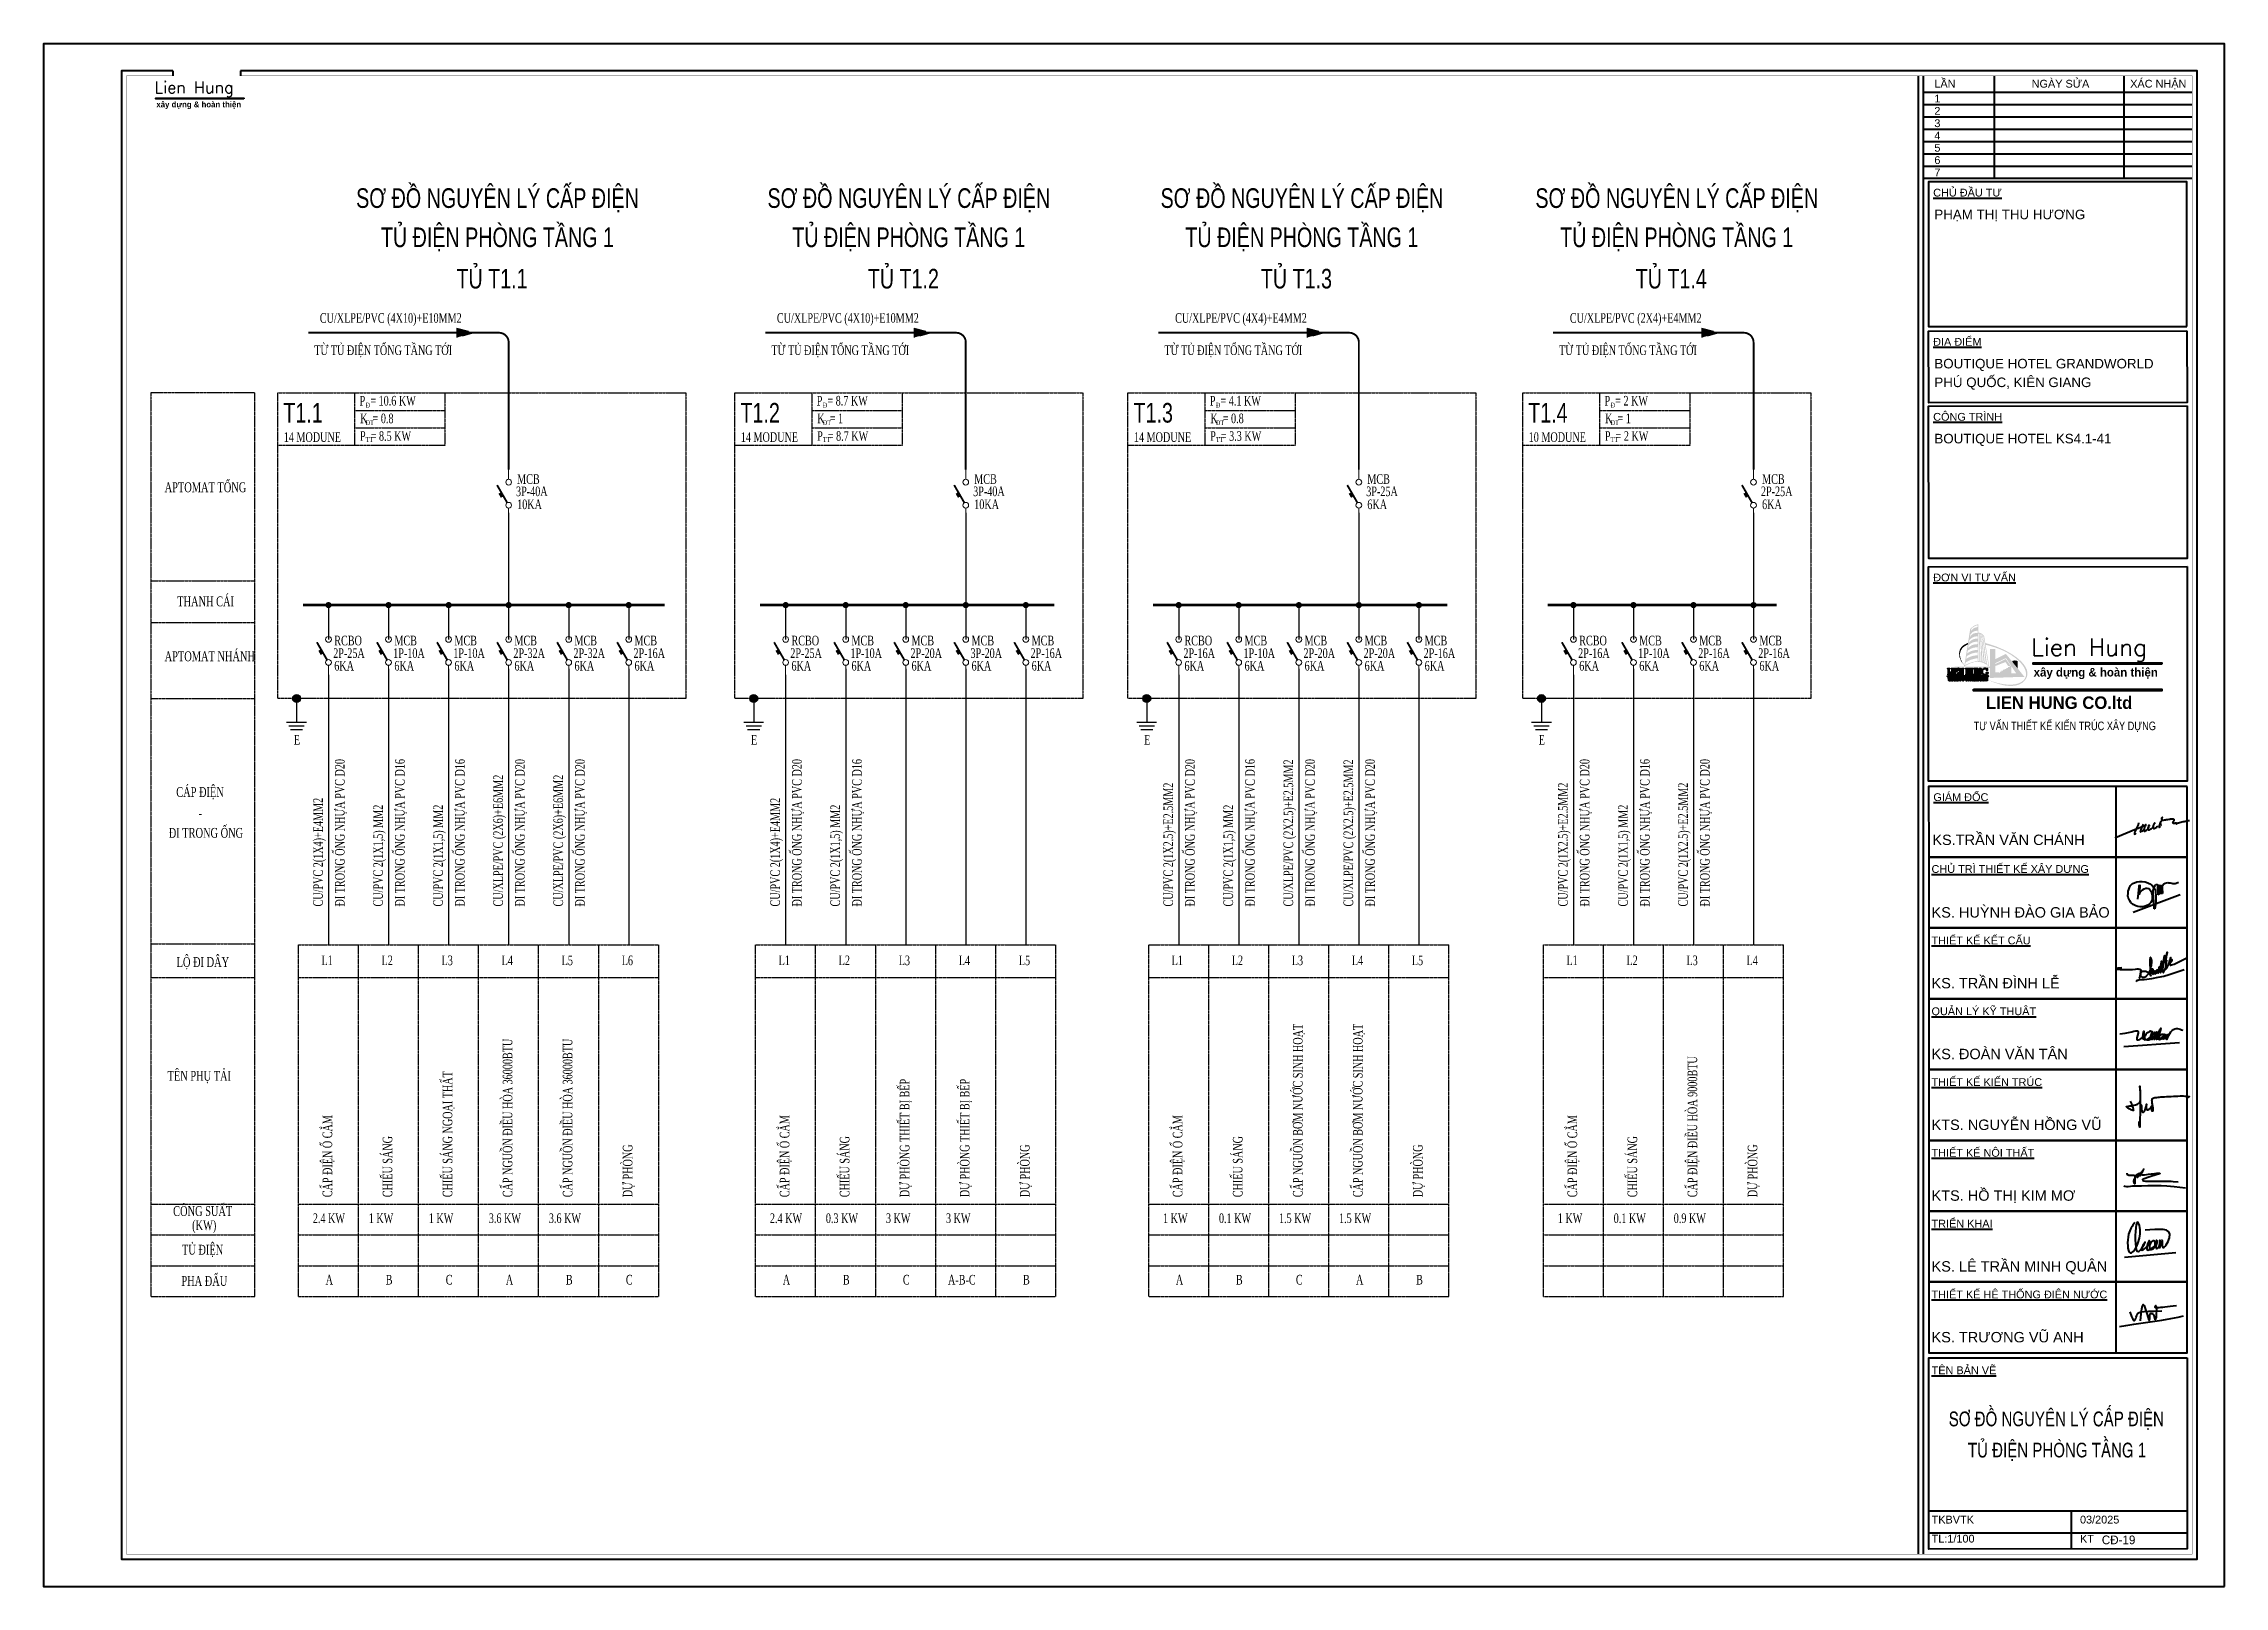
# Model space of a CAD drawing. Header units: inches. Extents: x -30463 to 18, y -115022 to 17.
# Drawn here: x -30463 to -349, y -91309 to -70014 of the extents above; entities that cross this region are included whole.
import ezdxf
from ezdxf.enums import TextEntityAlignment as Align

# ---------------------------------------------------------------- set-up
doc = ezdxf.new("R2010")
doc.units = ezdxf.units.IN
doc.header["$MEASUREMENT"] = 0
for name, pattern in [('CENTER2', [1.125, 0.75, -0.125, 0.125, -0.125]), ('DASHED', [0.282222, 0.141111, -0.141111]), ('HIDDEN', [9.525, 6.35, -3.175])]:
    doc.linetypes.add(name, pattern=pattern)
for name, color, linetype in [('1', 1, 'Continuous'), ('day dan', 3, 'Continuous'), ('dien', 3, 'Continuous'), ('dien phong', 2, 'Continuous'), ('Sche', 2, 'Continuous'), ('tbi', 5, 'Continuous'), ('TEXT-E', 30, 'Continuous'), ('XT-Thiet bi dien', 50, 'HIDDEN')]:
    doc.layers.add(name, color=color, linetype=linetype)
for name, color, linetype, lineweight in [('6', 6, 'Continuous', 60), ('A-NETCAT', 7, 'Continuous', 40), ('cat1', 252, 'Continuous', 40), ('dây điện 2', 32, 'Continuous', 25), ('E-TEXT', 4, 'Continuous', 13), ('nettext', 1, 'Continuous', 20), ('TBD', 2, 'Continuous', 15)]:
    doc.layers.add(name, color=color, linetype=linetype, lineweight=lineweight)
doc.styles.add('0-Thuong', font='vntimeh.shx', dxfattribs={"width": 0.7})
doc.styles.add('BOLD', font='')
doc.styles.add('KHUNG-TEN', font='', dxfattribs={"width": 0.5, "height": 125})
doc.styles.add('RomanS', font='romans.shx')
doc.styles.add('st02-VnAvantH', font='')
doc.styles.add('vnah', font='', dxfattribs={"width": 0.8})
doc.styles.add('VnAvantH', font='')
doc.styles.add('VuKtGhiChu', font='arial.ttf', dxfattribs={"height": 2})
doc.styles.add('XT-Text dien', font='vntimeh.shx', dxfattribs={"width": 0.7})
doc.styles.get('BOLD').set_extended_font_data('VNI-Avo', bold=True)
doc.styles.get('KHUNG-TEN').set_extended_font_data('VNI-Avo')
doc.styles.get('st02-VnAvantH').set_extended_font_data('.VnAvantH')
doc.styles.get('vnah').set_extended_font_data('.VnArial NarrowH')
doc.styles.get('VnAvantH').set_extended_font_data('.VnAvantH')

msp = doc.modelspace()

# ---------------------------------------------------------------- texts
at = {"layer": '1', "ltscale": 0.5, "style": '0-Thuong', "width": 0.7}
for s, p in [('rCBo', (-26449, -78359)), ('rCBo', (-20136, -78359)), ('rCBo', (-14709, -78359)), ('rCBo', (-9258, -78359)), ('2p-25A', (-26464, -78533)), ('6ka', (-26449, -78707)), ('2p-25A', (-20152, -78533)), ('6ka', (-20136, -78707)), ('2p-16A', (-14724, -78533)), ('6ka', (-14709, -78707)), ('2p-16A', (-9273, -78533)), ('6ka', (-9258, -78707))]:
    msp.add_text(s, height=132.5, dxfattribs=at).set_placement(p, align=Align.BOTTOM_LEFT)
at = {"layer": '6', "ltscale": 0.5, "style": '0-Thuong', "width": 0.7}
for s, p in [('14 modune', (-27147, -75511)), ('14 modune', (-20835, -75511)), ('14 modune', (-15407, -75511)), ('10 modune', (-9956, -75511))]:
    msp.add_text(s, height=132.5, dxfattribs=at).set_placement(p)
for s, p in [('Cu/xlpe/PVC (2x2.5)+e2.5MM2', (-13209, -81924, -57088)), ('Cu/xlpe/PVC (2x2.5)+e2.5MM2', (-12380, -81924, -78493)), ('Cu/xlpe/PVC (2x6)+e6MM2', (-24120, -81924, -61853)), ('Cu/xlpe/PVC (2x6)+e6MM2', (-23290, -81924, -83257))]:
    msp.add_text(s, height=132.51, rotation=90, dxfattribs=at).set_placement(p)
at = {"layer": 'E-TEXT', "ltscale": 0.5, "style": 'VnAvantH', "width": 0.75}
for s, p in [('tñ t1.1', (-24271, -73219, 2794)), ('tñ t1.2', (-18591, -73219, 2794)), ('tñ t1.3', (-13163, -73219, 2794)), ('tñ t1.4', (-7987, -73219, 2794))]:
    msp.add_text(s, height=271.1, dxfattribs=at).set_placement(p, align=Align.MIDDLE)
for s, p in [('t1.1', (-27152, -75245)), ('t1.2', (-20840, -75245)), ('t1.3', (-15412, -75245)), ('t1.4', (-9962, -75245))]:
    msp.add_text(s, height=271.1, dxfattribs=at).set_placement(p)
at = {"layer": 'TEXT-E', "ltscale": 0.5, "style": 'VnAvantH', "width": 0.75}
for s, p in [('s¬ ®å nguyªn lý cÊp ®iÖn', (-24195, -72135, 2794)), ('s¬ ®å nguyªn lý cÊp ®iÖn', (-18515, -72135, 2794)), ('s¬ ®å nguyªn lý cÊp ®iÖn', (-13087, -72135, 2794)), ('s¬ ®å nguyªn lý cÊp ®iÖn', (-7911, -72135, 2794)), ('tñ ®iÖn phßng tÇng 1', (-24196, -72676, 2794)), ('tñ ®iÖn phßng tÇng 1', (-18516, -72676, 2794)), ('tñ ®iÖn phßng tÇng 1', (-13088, -72676, 2794)), ('tñ ®iÖn phßng tÇng 1', (-7912, -72676, 2794))]:
    msp.add_text(s, height=271.08, dxfattribs=at).set_placement(p, align=Align.MIDDLE)
at = {"layer": 'TEXT-E', "ltscale": 0.5, "style": 'XT-Text dien', "width": 0.7}
for s, p in [('cu/XLPE/PVC (4x10)+e10mm2', (-25669, -73867, -12909)), ('cu/XLPE/PVC (4x10)+e10mm2', (-19357, -73867, -12909)), ('cu/XLPE/PVC (4x4)+e4mm2', (-13929, -73867, -12909)), ('cu/XLPE/PVC (2x4)+e4mm2', (-8478, -73867, -12909)), ('tõ tñ ®iÖn tæng tÇng tíi', (-25774, -74312, -12909)), ('tõ tñ ®iÖn tæng tÇng tíi', (-19462, -74312, -12909)), ('tõ tñ ®iÖn tæng tÇng tíi', (-14034, -74312, -12909)), ('tõ tñ ®iÖn tæng tÇng tíi', (-8584, -74312, -12909))]:
    msp.add_text(s, height=132.51, dxfattribs=at).set_placement(p, align=Align.CENTER)
at = {"layer": 'TEXT-E', "ltscale": 0.5, "style": '0-Thuong', "width": 0.7}
for s, height, p in [('P  = 10.6 kW', 132.51, (-26099, -75009)), ('§', 66.3, (-26015, -75037)), ('P  = 8.7 kW', 132.51, (-19787, -75009)), ('§', 66.3, (-19703, -75037)), ('P  = 4.1 kW', 132.51, (-14359, -75009)), ('§', 66.3, (-14275, -75037)), ('P  = 2 kW', 132.5, (-8909, -75009)), ('§', 66.3, (-8824, -75037)), ('K  = 0.8', 132.5, (-26091, -75253)), ('§T', 66.3, (-26015, -75279)), ('K  = 1', 132.5, (-19779, -75253)), ('§T', 66.3, (-19703, -75279)), ('K  = 0.8', 132.5, (-14351, -75253)), ('§T', 66.3, (-14275, -75279)), ('K  = 1', 132.5, (-8901, -75253)), ('§T', 66.3, (-8824, -75279)), ('P  = 8.5 kW', 132.51, (-26094, -75496)), ('TT', 66.3, (-26015, -75512)), ('P  = 8.7 kW', 132.51, (-19782, -75496)), ('TT', 66.3, (-19703, -75512)), ('P  = 3.3 kW', 132.51, (-14354, -75496)), ('TT', 66.3, (-14275, -75512)), ('P  = 2 kW', 132.5, (-8904, -75496)), ('TT', 66.3, (-8824, -75512)), ('3P-40A', 132.5, (-23939, -76260, -10116)), ('3P-40A', 132.5, (-17627, -76260, -10116)), ('3P-25A', 132.5, (-12199, -76260, -10116)), ('2P-25A', 132.5, (-6749, -76260, -10116)), ('L1', 132.5, (-26626, -82734)), ('L2', 132.5, (-25796, -82734, 0)), ('L3', 132.5, (-24967, -82734)), ('L4', 132.5, (-24138, -82734)), ('L5', 132.5, (-23309, -82734)), ('L6', 132.5, (-22480, -82734)), ('L1', 132.5, (-20313, -82734)), ('L2', 132.5, (-19484, -82734, 0)), ('L3', 132.5, (-18655, -82734)), ('L4', 132.5, (-17826, -82734)), ('L5', 132.5, (-16996, -82734)), ('L1', 132.5, (-14886, -82734)), ('L2', 132.5, (-14056, -82734, 0)), ('L3', 132.5, (-13227, -82734)), ('L4', 132.5, (-12398, -82734)), ('L5', 132.5, (-11569, -82734)), ('L1', 132.5, (-9435, -82734)), ('L2', 132.5, (-8606, -82734, 0)), ('L3', 132.5, (-7777, -82734)), ('L4', 132.5, (-6947, -82734)), ('2.4 KW', 132.5, (-26745, -86293)), ('1 KW', 132.5, (-25973, -86293, -5351)), ('1 KW', 132.5, (-25144, -86293, -5351)), ('3.6 KW', 132.5, (-24315, -86293, -16053)), ('3.6 KW', 132.5, (-23486, -86293, -37458)), ('2.4 KW', 132.5, (-20433, -86293)), ('0.3 KW', 132.5, (-19661, -86293, -5351)), ('3 KW', 132.5, (-18831, -86293, -11289)), ('3 KW', 132.5, (-18002, -86293, -32693)), ('1 KW', 132.5, (-15005, -86293)), ('0.1 KW', 132.5, (-14233, -86293, -5351)), ('1.5 KW', 132.5, (-13404, -86293, -11289)), ('1.5 KW', 132.5, (-12575, -86293, -32693)), ('1 KW', 132.5, (-9554, -86293)), ('0.1 KW', 132.5, (-8782, -86293, -5351)), ('0.9 KW', 132.5, (-7953, -86293, -11289)), ('A', 133, (-26568, -87142)), ('B', 133, (-25739, -87142)), ('C', 133, (-24910, -87142)), ('A', 133, (-24080, -87142, 4764)), ('B', 133, (-23251, -87142, 4764)), ('C', 133, (-22422, -87142, 4764)), ('A', 133, (-20256, -87142)), ('B', 133, (-19426, -87142)), ('C', 133, (-18597, -87142)), ('a-b-c', 132.5, (-17974, -87142, 4764)), ('b', 133, (-16939, -87142, 4764)), ('A', 133, (-14828, -87142)), ('B', 133, (-13999, -87142)), ('C', 133, (-13170, -87142)), ('A', 133, (-12340, -87142)), ('B', 133, (-11511, -87142))]:
    msp.add_text(s, height=height, dxfattribs=at).set_placement(p)
at = {"layer": 'TEXT-E', "linetype": 'Continuous', "style": '0-Thuong', "width": 0.7}
for s, height, p in [('aptomat tæng', 135.62, (-28791, -76246)), ('thanh c¸i', 135.6, (-28618, -77821)), ('aptomat nh¸nh', 135.62, (-28791, -78579)), ('c¸p ®iÖn', 135.6, (-28631, -80452, -2438)), ('-', 136, (-28322, -80745, -2438)), ('®i trong èng', 135.62, (-28735, -81016, -2438)), ('lé ®i d©y', 135.6, (-28626, -82799, -2438)), ('tªn phô t¶i', 135.62, (-28751, -84370, -2438)), ('tñ ®iÖn', 135.6, (-28552, -86770, -2438)), ('pha ®Êu', 135.6, (-28560, -87201, -2438))]:
    msp.add_text(s, height=height, dxfattribs=at).set_placement(p, align=Align.BOTTOM_LEFT)
at = {"layer": 'TEXT-E', "ltscale": 0.5, "style": '0-Thuong', "width": 0.7}
for s, height, p in [('MCB', 132.5, (-23924, -76130, -10116)), ('MCB', 132.5, (-17612, -76130, -10116)), ('MCB', 132.5, (-12184, -76130, -10116)), ('MCB', 132.5, (-6733, -76130, -10116)), ('10ka', 132.5, (-23924, -76479, -10116)), ('10ka', 132.5, (-17612, -76479, -10116)), ('6ka', 132.5, (-12184, -76479, -10116)), ('6ka', 132.5, (-6733, -76479, -10116)), ('MCB', 132.5, (-25619, -78359, -21404)), ('MCB', 132.5, (-24790, -78359, -21404)), ('MCB', 132.5, (-23961, -78359, -42809)), ('MCB', 132.5, (-23132, -78359, -64213)), ('MCB', 132.5, (-22303, -78359, -32107)), ('MCB', 132.5, (-19307, -78359, -21404)), ('MCB', 132.5, (-18478, -78359, -38044)), ('MCB', 132.5, (-17649, -78359, -59449)), ('MCB', 132.5, (-16819, -78359, -27342)), ('MCB', 132.5, (-13879, -78359, -21404)), ('MCB', 132.5, (-13050, -78359, -38044)), ('MCB', 132.5, (-12221, -78359, -59449)), ('MCB', 132.5, (-11392, -78359, -27342)), ('MCB', 132.5, (-8429, -78359, -21404)), ('MCB', 132.5, (-7600, -78359, -38044)), ('MCB', 132.5, (-6770, -78359, -27342)), ('1p-10A', 132.5, (-25635, -78533, -21404)), ('6ka', 132.5, (-25619, -78707, -21404)), ('1p-10A', 132.5, (-24806, -78533, -21404)), ('6ka', 132.5, (-24790, -78707, -21404)), ('2p-32A', 132.5, (-23976, -78533, -42809)), ('6ka', 132.5, (-23961, -78707, -42809)), ('2p-32A', 132.5, (-23147, -78533, -64213)), ('6ka', 132.5, (-23132, -78707, -64213)), ('2p-16A', 132.5, (-22318, -78533, -32107)), ('6ka', 132.5, (-22303, -78707, -32107)), ('1p-10A', 132.5, (-19322, -78533, -21404)), ('6ka', 132.5, (-19307, -78707, -21404)), ('2p-20A', 132.5, (-18493, -78533, -38044)), ('6ka', 132.5, (-18478, -78707, -38044)), ('3p-20A', 132.5, (-17664, -78533, -59449)), ('6ka', 132.5, (-17649, -78707, -59449)), ('2p-16A', 132.5, (-16835, -78533, -27342)), ('6ka', 132.5, (-16819, -78707, -27342)), ('1p-10A', 132.5, (-13895, -78533, -21404)), ('6ka', 132.5, (-13879, -78707, -21404)), ('2p-20A', 132.5, (-13066, -78533, -38044)), ('6ka', 132.5, (-13050, -78707, -38044)), ('2p-20A', 132.5, (-12236, -78533, -59449)), ('6ka', 132.5, (-12221, -78707, -59449)), ('2p-16A', 132.5, (-11407, -78533, -27342)), ('6ka', 132.5, (-11392, -78707, -27342)), ('1p-10A', 132.5, (-8444, -78533, -21404)), ('6ka', 132.5, (-8429, -78707, -21404)), ('2p-16A', 132.5, (-7615, -78533, -38044)), ('6ka', 132.5, (-7600, -78707, -38044)), ('2p-16A', 132.5, (-6786, -78533, -27342)), ('6ka', 132.5, (-6770, -78707, -27342)), ('e', 133, (-27007, -79729)), ('e', 133, (-20695, -79729)), ('e', 133, (-15267, -79729)), ('e', 133, (-9817, -79729))]:
    msp.add_text(s, height=height, dxfattribs=at).set_placement(p, align=Align.BOTTOM_LEFT)
for s, height, p in [('®i trong èng nhùa pvc d20', 132.51, (-26307, -81924, -19044)), ('®i trong èng nhùa pvc d16', 132.51, (-25478, -81924, -40448)), ('®i trong èng nhùa pvc d16', 132.51, (-24649, -81924, -40448)), ('®i trong èng nhùa pvc d20', 132.51, (-23820, -81924, -61853)), ('®i trong èng nhùa pvc d20', 132.51, (-22991, -81924, -83257)), ('®i trong èng nhùa pvc d20', 132.51, (-19995, -81924, -19044)), ('®i trong èng nhùa pvc d16', 132.51, (-19166, -81924, -40448)), ('®i trong èng nhùa pvc d20', 132.51, (-14567, -81924, -19044)), ('®i trong èng nhùa pvc d16', 132.51, (-13738, -81924, -40448)), ('®i trong èng nhùa pvc d20', 132.51, (-12909, -81924, -57088)), ('®i trong èng nhùa pvc d20', 132.51, (-12080, -81924, -78493)), ('®i trong èng nhùa pvc d20', 132.51, (-9117, -81924, -19044)), ('®i trong èng nhùa pvc d16', 132.51, (-8287, -81924, -40448)), ('®i trong èng nhùa pvc d20', 132.51, (-7458, -81924, -57088)), ('Cu/PVC 2(1x2.5)+E2.5mm2', 132.51, (-14867, -81924, -19044)), ('Cu/PVC 2(1x2.5)+E2.5mm2', 132.51, (-9417, -81924, -19044)), ('Cu/PVC 2(1x2.5)+E2.5mm2', 132.51, (-7758, -81924, -57088)), ('Cu/PVC 2(1x4)+E4mm2', 132.51, (-26607, -81924, -19044)), ('Cu/PVC 2(1x1,5) mm2', 132.51, (-25778, -81924, -40448)), ('Cu/PVC 2(1x1,5) mm2', 132.51, (-24949, -81924, -40448)), ('Cu/PVC 2(1x4)+E4mm2', 132.51, (-20295, -81924, -19044)), ('Cu/PVC 2(1x1,5) mm2', 132.51, (-19466, -81924, -40448)), ('Cu/PVC 2(1x1,5) mm2', 132.51, (-14038, -81924, -40448)), ('Cu/PVC 2(1x1,5) mm2', 132.51, (-8587, -81924, -40448)), ('cÊp nguån b¬m n\xadíc sinh ho¹t', 132.51, (-13079, -85937, -49634)), ('cÊp nguån b¬m n\xadíc sinh ho¹t', 132.51, (-12250, -85937, -49634)), ('CÊP NGUåN §IÒU HßA 36000BTU', 132.51, (-23990, -85937, -54398)), ('CÊP NGUåN §IÒU HßA 36000BTU', 132.51, (-23161, -85937, -75803)), ('cÊp ®iÖn ®iÒu hßa 9000btu', 132.51, (-7629, -85937, -49634)), ('CHIÕU S¸NG NGO¹I THÊT', 132.51, (-24819, -85937, -16053)), ('dù phßng thiÕt bÞ bÕp', 132.51, (-18507, -85937, -49634)), ('dù phßng thiÕt bÞ bÕp', 132.51, (-17678, -85937, -71038)), ('cÊp ®iÖn æ c¾m', 132.51, (-26478, -85937)), ('cÊp ®iÖn æ c¾m', 132.51, (-20165, -85937)), ('cÊp ®iÖn æ c¾m', 132.51, (-14738, -85937)), ('cÊp ®iÖn æ c¾m', 132.51, (-9287, -85937)), ('chiÕu s¸ng ', 132.51, (-25648, -85937, -16053)), ('dù phßng', 132.5, (-22332, -85937, -45813)), ('chiÕu s¸ng ', 132.51, (-19336, -85937, -16053)), ('dù phßng', 132.5, (-16848, -85937, -41049)), ('chiÕu s¸ng ', 132.51, (-13908, -85937, -16053)), ('dù phßng', 132.5, (-11421, -85937, -41049)), ('chiÕu s¸ng ', 132.51, (-8458, -85937, -16053)), ('dù phßng', 132.5, (-6799, -85937, -41049))]:
    msp.add_text(s, height=height, rotation=90, dxfattribs=at).set_placement(p)
at = {"layer": 'TEXT-E', "linetype": 'Continuous', "style": '0-Thuong', "width": 0.7}
for s, p in [('c«ng suÊt', (-28674, -86196, -2438)), ('(kw)', (-28412, -86390, -2438))]:
    msp.add_text(s, height=135.6, dxfattribs=at).set_placement(p)

# ---------------------------------------------------------------- blocks, each defined once
blk = doc.blocks.new('mt')
at = {"layer": 'XT-Thiet bi dien', "linetype": 'DASHED', "lineweight": -3}
h = blk.add_hatch(color=5, dxfattribs=at)
h.set_gradient(color1=(0, 0, 255), one_color=1, tint=1)
h.paths.add_polyline_path([(3764.4, -1139.3), (3755.5, -1136.9), (3755.5, -1141.8)])
at = {"layer": 'XT-Thiet bi dien', "color": 3, "lineweight": -3}
for p, q in [((3755.5, -1136.9), (3764.4, -1139.3)), ((3755.5, -1136.9), (3755.5, -1141.8)), ((3764.4, -1139.3), (3755.5, -1141.8))]:
    blk.add_line(p, q, dxfattribs=at)
blk = doc.blocks.new('DI2')
at = {"layer": 'TBD'}
for p, q in [((0, 1000), (0, 1250)), ((0, 250), (0, 0))]:
    blk.add_line(p, q, dxfattribs=at)
for points, const_width in [([(-37, 390), (-302, 850)], 50), ([(-177, 533), (-239, 641)], 60)]:
    blk.add_lwpolyline(points, dxfattribs=dict(at, const_width=const_width))
for centre in [(0, 925), (0, 325)]:
    blk.add_circle(centre, 75, dxfattribs=at)
blk = doc.blocks.new('donut')
at = {"layer": 'dien phong', "const_width": 75}
blk.add_lwpolyline([(-37.5, 0, 1), (37.5, 0, 1)], format="xyb", close=True, dxfattribs=at)
blk = doc.blocks.new('nd')
at = {"layer": 'dây điện 2', "ltscale": 20}
h = blk.add_hatch(color=256, dxfattribs=at)
edge = h.paths.add_edge_path()
edge.add_arc((-451, -140), 97, 0, 360)
for p, q in [((-451, -140), (-451, -727)), ((-208, -727), (-695, -727)), ((-262, -819), (-641, -819)), ((-302, -910), (-601, -910))]:
    blk.add_line(p, q, dxfattribs=at)
blk.add_circle((-451, -140), 97, dxfattribs=at)
blk = doc.blocks.new('Logo lien Hung ENG')
h = blk.add_hatch(color=30)
h.dxf.hatch_style = 1
h.paths.add_polyline_path([(0.805, 0.629), (0.792, 0.621), (0.79, 0.62), (0.789, 0.619), (0.783, 0.614), (0.783, 0.612), (0.76, 0.473), (0.769, 0.483), (0.816, 0.522), (0.866, 0.551), (0.877, 0.557), (0.906, 0.57), (1.051, 0.624), (1.199, 0.659), (1.229, 0.664), (1.235, 0.665), (1.301, 0.668), (1.308, 0.668), (1.308, 0.797), (1.264, 0.794), (1.225, 0.79), (1.032, 0.739), (0.843, 0.652), (0.807, 0.63)], flags=16)
h.paths.add_polyline_path([(0.887, 0.926), (0.842, 0.896), (0.841, 0.895), (0.835, 0.891), (0.832, 0.883), (0.832, 0.879), (0.817, 0.795), (0.813, 0.771), (0.813, 0.769), (0.84, 0.787), (0.867, 0.804), (1.001, 0.87), (1.139, 0.91), (1.168, 0.915), (1.176, 0.916), (1.263, 0.926), (1.271, 0.926), (1.274, 0.926), (1.303, 0.928), (1.306, 0.928), (1.306, 1.052), (1.282, 1.05), (1.159, 1.033), (1.038, 1), (1.015, 0.99), (1.003, 0.985), (0.898, 0.932)], flags=16)
h.paths.add_polyline_path([(1.306, 1.165), (1.306, 1.285), (1.235, 1.276), (1.229, 1.275), (1.171, 1.265), (1.165, 1.264), (1.143, 1.26), (1.025, 1.22), (0.911, 1.155), (0.891, 1.139), (0.888, 1.137), (0.88, 1.131), (0.874, 1.125), (0.872, 1.12), (0.871, 1.111), (0.871, 1.108), (0.87, 1.104), (0.862, 1.061), (0.862, 1.056), (0.861, 1.052), (0.854, 1.009), (0.853, 1.004), (0.857, 1.008), (0.897, 1.038), (0.901, 1.041), (0.925, 1.058), (1.037, 1.114), (1.153, 1.146), (1.179, 1.15), (1.186, 1.152), (1.266, 1.161), (1.274, 1.162), (1.277, 1.162), (1.304, 1.164)], flags=16)
h.paths.add_polyline_path([(1.063, 1.368), (1.076, 1.373), (1.094, 1.38), (1.176, 1.402), (1.258, 1.413), (1.276, 1.414), (1.278, 1.414), (1.304, 1.415), (1.306, 1.416), (1.306, 1.523), (1.3, 1.523), (1.244, 1.519), (1.237, 1.519), (1.216, 1.516), (1.154, 1.505), (1.077, 1.48), (1.002, 1.438), (0.944, 1.392), (0.927, 1.375), (0.925, 1.373), (0.918, 1.366), (0.914, 1.361), (0.912, 1.354), (0.911, 1.344), (0.91, 1.341), (0.909, 1.337), (0.907, 1.32), (0.901, 1.29), (0.896, 1.261), (0.894, 1.246), (0.894, 1.243), (0.905, 1.254), (0.938, 1.285), (0.981, 1.32), (1.026, 1.349)], flags=16)
h.paths.add_polyline_path([(1.299, 1.658), (1.301, 1.658), (1.306, 1.661), (1.306, 1.671), (1.306, 1.675), (1.306, 1.681), (1.306, 1.719), (1.306, 1.755), (1.306, 1.761), (1.294, 1.76), (1.246, 1.754), (1.198, 1.745), (1.186, 1.743), (1.176, 1.741), (1.13, 1.725), (1.086, 1.704), (1.078, 1.7), (1.068, 1.694), (1.02, 1.659), (0.975, 1.617), (0.966, 1.608), (0.964, 1.606), (0.958, 1.599), (0.954, 1.594), (0.952, 1.588), (0.951, 1.58), (0.95, 1.577), (0.95, 1.574), (0.947, 1.559), (0.942, 1.531), (0.938, 1.504), (0.936, 1.49), (0.936, 1.488), (0.936, 1.488), (0.945, 1.498), (0.955, 1.509), (0.956, 1.51), (0.966, 1.52), (0.996, 1.549), (1.034, 1.58), (1.075, 1.605), (1.109, 1.622), (1.12, 1.626), (1.133, 1.632), (1.209, 1.649), (1.286, 1.658)], flags=16)
h.paths.add_polyline_path([(1.299, 1.908), (1.301, 1.908), (1.306, 1.909), (1.306, 1.919), (1.306, 1.923), (1.306, 1.929), (1.306, 1.964), (1.306, 1.997), (1.306, 2.002), (1.285, 2.001), (1.223, 1.993), (1.146, 1.97), (1.072, 1.924), (1.016, 1.866), (1.001, 1.845), (0.998, 1.842), (0.993, 1.831), (0.991, 1.816), (0.99, 1.811), (0.989, 1.807), (0.983, 1.773), (0.983, 1.769), (0.982, 1.767), (0.979, 1.748), (0.976, 1.73), (0.976, 1.728), (0.977, 1.729), (0.984, 1.739), (0.991, 1.75), (0.993, 1.751), (0.997, 1.758), (1.019, 1.786), (1.042, 1.811), (1.047, 1.816), (1.054, 1.823), (1.088, 1.851), (1.126, 1.874), (1.134, 1.877), (1.147, 1.883), (1.216, 1.901), (1.286, 1.908)], flags=16)
h.paths.add_polyline_path([(1.112, 2.153), (1.082, 2.127), (1.054, 2.098), (1.038, 2.078), (1.034, 2.071), (1.033, 2.07), (1.031, 2.059), (1.027, 2.037), (1.024, 2.014), (1.022, 2.002), (1.022, 2), (1.024, 2.003), (1.049, 2.03), (1.051, 2.033), (1.061, 2.043), (1.094, 2.073), (1.134, 2.102), (1.175, 2.123), (1.211, 2.137), (1.223, 2.141), (1.229, 2.143), (1.268, 2.151), (1.302, 2.159), (1.306, 2.16), (1.306, 2.24), (1.26, 2.229), (1.25, 2.226), (1.196, 2.205), (1.144, 2.177), (1.136, 2.171), (1.129, 2.167)], flags=16)
h.paths.add_polyline_path([(1.391, 0.67), (1.368, 1.874), (1.366, 1.874), (1.347, 1.872), (1.346, 1.871), (1.345, 0.675)], flags=16)
h.paths.add_polyline_path([(1.418, 1.864), (1.417, 1.871), (1.41, 1.874), (1.399, 1.875), (1.395, 1.875), (1.434, 0.664), (1.477, 0.655)], flags=16)
h.paths.add_polyline_path([(1.572, 0.627), (1.464, 1.852), (1.444, 1.863), (1.454, 1.71), (1.455, 1.697), (1.463, 1.57), (1.464, 1.557), (1.465, 1.539), (1.469, 1.485), (1.477, 1.366), (1.487, 1.218), (1.498, 1.058), (1.509, 0.903), (1.518, 0.771), (1.524, 0.678), (1.527, 0.644), (1.527, 0.643), (1.528, 0.642), (1.538, 0.638), (1.549, 0.635), (1.549, 0.634), (1.551, 0.634), (1.57, 0.627)], flags=16)
h.paths.add_polyline_path([(1.647, 0.74), (1.646, 0.753), (1.629, 0.887), (1.623, 0.927), (1.59, 1.195), (1.586, 1.222), (1.582, 1.249), (1.549, 1.516), (1.545, 1.543), (1.542, 1.563), (1.517, 1.764), (1.514, 1.784), (1.513, 1.79), (1.511, 1.809), (1.508, 1.817), (1.506, 1.819), (1.505, 1.82), (1.497, 1.828), (1.489, 1.834), (1.488, 1.835), (1.62, 0.607), (1.667, 0.58), (1.668, 0.581), (1.665, 0.605), (1.658, 0.655), (1.652, 0.708), (1.648, 0.735)], flags=16)
h.paths.add_polyline_path([(1.548, 1.769), (1.541, 1.778), (1.54, 1.779), (1.565, 1.607), (1.567, 1.592), (1.587, 1.449), (1.589, 1.434), (1.593, 1.406), (1.634, 1.122), (1.638, 1.093), (1.645, 1.05), (1.707, 0.619), (1.713, 0.576), (1.713, 0.571), (1.715, 0.558), (1.717, 0.548), (1.719, 0.544), (1.722, 0.541), (1.723, 0.54), (1.725, 0.539), (1.742, 0.524), (1.743, 0.523), (1.747, 0.519), (1.779, 0.487), (1.782, 0.484), (1.782, 0.487), (1.78, 0.501), (1.773, 0.539), (1.765, 0.591), (1.755, 0.65), (1.744, 0.709), (1.735, 0.761), (1.729, 0.799), (1.726, 0.813), (1.726, 0.815), (1.717, 0.87), (1.622, 1.423), (1.613, 1.477), (1.609, 1.498), (1.574, 1.706), (1.57, 1.726), (1.57, 1.73), (1.566, 1.741), (1.559, 1.752), (1.557, 1.756), (1.556, 1.757), (1.549, 1.767), (1.548, 1.768)], flags=16)
h.paths.add_polyline_path([(1.593, 1.769), (1.581, 1.785), (1.543, 1.829), (1.486, 1.875), (1.42, 1.905), (1.358, 1.916), (1.337, 1.917), (1.337, 1.943), (1.337, 2.098), (1.337, 2.254), (1.337, 2.279), (1.306, 2.276), (1.156, 2.221), (1.013, 2.111), (0.986, 2.079), (0.964, 1.942), (0.746, 0.569), (0.725, 0.432), (0.76, 0.456), (0.87, 0.521), (1.013, 0.587), (1.154, 0.628), (1.292, 0.645), (1.427, 0.634), (1.56, 0.596), (1.689, 0.529), (1.786, 0.459), (1.816, 0.432), (1.797, 0.544), (1.611, 1.658)])
h = blk.add_hatch(color=142)
h.dxf.hatch_style = 1
h.paths.add_polyline_path([(0.889, 1.468), (0.86, 1.459), (0.779, 1.421), (0.679, 1.358), (0.597, 1.278), (0.55, 1.208), (0.539, 1.183), (0.524, 1.146), (0.5, 1.026), (0.513, 0.856), (0.587, 0.675), (0.692, 0.528), (0.733, 0.484), (0.706, 0.518), (0.636, 0.626), (0.573, 0.766), (0.543, 0.9), (0.546, 1.027), (0.581, 1.143), (0.648, 1.245), (0.747, 1.329), (0.843, 1.381), (0.877, 1.394)])
h = blk.add_hatch(color=142)
h.dxf.hatch_style = 1
h.paths.add_polyline_path([(3.128, 0.665), (3.162, 0.631), (3.254, 0.521), (3.345, 0.384), (3.401, 0.254), (3.425, 0.132), (3.417, 0.021), (3.38, -0.079), (3.315, -0.165), (3.223, -0.237), (3.107, -0.293), (2.968, -0.332), (2.807, -0.353), (2.626, -0.353), (2.427, -0.332), (2.211, -0.288), (1.98, -0.219), (1.796, -0.151), (1.736, -0.125), (1.75, -0.133), (1.792, -0.154), (1.841, -0.177), (1.89, -0.199), (1.935, -0.218), (1.95, -0.224), (2.02, -0.253), (2.239, -0.328), (2.501, -0.39), (2.736, -0.413), (2.942, -0.399), (3.118, -0.351), (3.262, -0.272), (3.374, -0.164), (3.438, -0.066), (3.452, -0.03), (3.463, -0.005), (3.482, 0.076), (3.483, 0.185), (3.459, 0.294), (3.41, 0.404), (3.34, 0.514), (3.249, 0.622), (3.14, 0.728), (3.014, 0.832), (2.874, 0.932), (2.721, 1.028), (2.557, 1.118), (2.385, 1.202), (2.205, 1.28), (2.02, 1.35), (1.832, 1.412), (1.69, 1.452), (1.643, 1.464), (1.655, 1.391), (1.707, 1.377), (1.863, 1.335), (2.062, 1.274), (2.253, 1.206), (2.437, 1.128), (2.615, 1.037), (2.789, 0.932), (2.96, 0.809), (3.087, 0.702)])
h = blk.add_hatch(color=142)
h.dxf.hatch_style = 1
h.paths.add_polyline_path([(2.024, 0.517), (2.077, 0.543), (2.077, 0.582), (2.547, 0.804), (3.1, -0.018), (3.359, -0.018), (2.544, 0.992), (2.077, 0.759), (2.077, 1.21), (1.852, 1.21), (1.852, 0.435), (1.872, 0.44), (1.897, 0.45), (1.975, 0.491)])
h = blk.add_hatch(color=142)
h.dxf.hatch_style = 1
h.paths.add_polyline_path([(0, 0.03), (1.767, 0.03), (1.767, 0), (0, 0)])
h = blk.add_hatch(color=142)
h.dxf.hatch_style = 1
h.paths.add_polyline_path([(0.055, 0.34), (0.055, 0.089), (0.067, 0.089), (0.089, 0.091), (0.091, 0.091), (0.094, 0.091), (0.114, 0.099), (0.115, 0.1), (0.117, 0.101), (0.128, 0.114), (0.129, 0.116), (0.129, 0.117), (0.132, 0.134), (0.132, 0.195), (0.139, 0.195), (0.139, 0.066), (0.132, 0.066), (0.132, 0.083), (0.006, 0.083), (0.006, 0.089), (0.032, 0.089), (0.032, 0.325), (0.027, 0.336), (0.026, 0.337), (0.025, 0.337), (0.009, 0.34), (0.003, 0.34), (0.003, 0.347), (0.08, 0.347), (0.08, 0.34)])
h = blk.add_hatch(color=30)
h.dxf.hatch_style = 1
h.paths.add_polyline_path([(2.537, 0.769), (2.041, 0.525), (2.024, 0.517), (1.975, 0.491), (1.93, 0.467), (1.897, 0.45), (1.872, 0.44), (1.846, 0.434), (1.814, 0.432), (1.767, 0.432), (1.717, 0.432), (1.7, 0.432), (1.604, 0.432), (1.316, 0.432), (0.881, 0.432), (0.447, 0.433), (0.159, 0.433), (0.063, 0.433), (1.789, 0.373), (1.798, 0.373), (1.826, 0.371), (1.848, 0.372), (1.869, 0.378), (1.895, 0.388), (1.903, 0.391), (1.955, 0.411), (2.477, 0.613), (2.53, 0.633), (2.538, 0.619), (2.627, 0.48), (2.636, 0.466), (2.754, 0.466)])
h = blk.add_hatch(color=142)
h.dxf.hatch_style = 1
h.paths.add_polyline_path([(0.221, 0.34), (0.221, 0.104), (0.226, 0.093), (0.227, 0.092), (0.228, 0.092), (0.244, 0.089), (0.249, 0.089), (0.249, 0.083), (0.173, 0.083), (0.173, 0.089), (0.198, 0.089), (0.198, 0.325), (0.193, 0.336), (0.192, 0.337), (0.191, 0.337), (0.175, 0.34), (0.169, 0.34), (0.169, 0.347), (0.245, 0.347), (0.245, 0.34)])
h = blk.add_hatch(color=142)
h.dxf.hatch_style = 1
h.paths.add_polyline_path([(0.327, 0.274), (0.385, 0.274), (0.385, 0.314), (0.398, 0.314), (0.398, 0.216), (0.385, 0.216), (0.385, 0.233), (0.378, 0.25), (0.377, 0.252), (0.374, 0.254), (0.359, 0.262), (0.339, 0.265), (0.327, 0.265), (0.327, 0.103), (0.331, 0.092), (0.332, 0.091), (0.333, 0.091), (0.349, 0.088), (0.375, 0.088), (0.396, 0.09), (0.399, 0.09), (0.401, 0.09), (0.425, 0.096), (0.428, 0.097), (0.432, 0.098), (0.456, 0.115), (0.457, 0.117), (0.458, 0.118), (0.463, 0.136), (0.463, 0.162), (0.476, 0.162), (0.476, 0.066), (0.463, 0.066), (0.463, 0.082), (0.278, 0.082), (0.278, 0.088), (0.303, 0.088), (0.303, 0.325), (0.298, 0.336), (0.297, 0.337), (0.296, 0.337), (0.28, 0.34), (0.275, 0.34), (0.275, 0.347), (0.463, 0.347), (0.463, 0.363), (0.476, 0.363), (0.476, 0.273), (0.463, 0.273), (0.463, 0.295), (0.459, 0.311), (0.458, 0.312), (0.457, 0.314), (0.438, 0.329), (0.435, 0.33), (0.432, 0.331), (0.4, 0.338), (0.396, 0.338), (0.392, 0.338), (0.361, 0.34), (0.327, 0.34)])
h = blk.add_hatch(color=142)
h.dxf.hatch_style = 1
h.paths.add_polyline_path([(0.666, 0.069), (0.659, 0.069), (0.653, 0.079), (0.549, 0.289), (0.548, 0.12), (0.548, 0.113), (0.555, 0.096), (0.557, 0.095), (0.558, 0.094), (0.574, 0.089), (0.579, 0.089), (0.579, 0.083), (0.513, 0.083), (0.513, 0.089), (0.535, 0.089), (0.535, 0.316), (0.528, 0.333), (0.527, 0.334), (0.526, 0.335), (0.509, 0.34), (0.504, 0.34), (0.504, 0.347), (0.543, 0.347), (0.548, 0.338), (0.653, 0.127), (0.654, 0.311), (0.654, 0.316), (0.647, 0.331), (0.646, 0.332), (0.645, 0.334), (0.631, 0.34), (0.626, 0.34), (0.626, 0.347), (0.687, 0.347), (0.687, 0.34), (0.666, 0.34)])
h = blk.add_hatch(color=142)
h.dxf.hatch_style = 1
h.paths.add_polyline_path([(0.936, 0.265), (0.846, 0.265), (0.846, 0.104), (0.851, 0.093), (0.852, 0.092), (0.853, 0.092), (0.869, 0.089), (0.875, 0.089), (0.875, 0.083), (0.798, 0.083), (0.798, 0.089), (0.823, 0.089), (0.823, 0.325), (0.818, 0.336), (0.817, 0.337), (0.816, 0.337), (0.8, 0.34), (0.794, 0.34), (0.794, 0.347), (0.871, 0.347), (0.871, 0.34), (0.846, 0.34), (0.846, 0.274), (0.936, 0.274), (0.936, 0.325), (0.932, 0.336), (0.931, 0.337), (0.93, 0.337), (0.913, 0.34), (0.908, 0.34), (0.908, 0.347), (0.985, 0.347), (0.985, 0.34), (0.96, 0.34), (0.96, 0.104), (0.965, 0.093), (0.966, 0.092), (0.967, 0.092), (0.983, 0.089), (0.988, 0.089), (0.988, 0.083), (0.912, 0.083), (0.912, 0.089), (0.936, 0.089)])
h = blk.add_hatch(color=142)
h.dxf.hatch_style = 1
h.paths.add_polyline_path([(1.011, 0.347), (1.095, 0.347), (1.095, 0.34), (1.069, 0.34), (1.069, 0.125), (1.084, 0.1), (1.087, 0.097), (1.09, 0.095), (1.109, 0.087), (1.13, 0.083), (1.149, 0.083), (1.18, 0.096), (1.183, 0.099), (1.186, 0.101), (1.199, 0.124), (1.199, 0.325), (1.192, 0.336), (1.191, 0.337), (1.19, 0.337), (1.169, 0.34), (1.162, 0.34), (1.162, 0.347), (1.244, 0.347), (1.244, 0.34), (1.218, 0.34), (1.218, 0.12), (1.211, 0.106), (1.197, 0.092), (1.192, 0.09), (1.188, 0.087), (1.148, 0.075), (1.119, 0.075), (1.089, 0.079), (1.065, 0.088), (1.062, 0.091), (1.058, 0.093), (1.047, 0.107), (1.042, 0.125), (1.042, 0.326), (1.038, 0.337), (1.037, 0.337), (1.037, 0.338), (1.017, 0.34), (1.011, 0.34)])
h = blk.add_hatch(color=142)
h.dxf.hatch_style = 1
h.paths.add_polyline_path([(1.431, 0.069), (1.423, 0.069), (1.418, 0.079), (1.313, 0.289), (1.312, 0.12), (1.312, 0.113), (1.32, 0.096), (1.321, 0.095), (1.322, 0.094), (1.339, 0.089), (1.344, 0.089), (1.344, 0.083), (1.278, 0.083), (1.278, 0.089), (1.299, 0.089), (1.299, 0.316), (1.293, 0.333), (1.291, 0.334), (1.29, 0.335), (1.274, 0.34), (1.268, 0.34), (1.268, 0.347), (1.308, 0.347), (1.312, 0.338), (1.417, 0.127), (1.418, 0.311), (1.418, 0.316), (1.412, 0.331), (1.411, 0.332), (1.409, 0.334), (1.395, 0.34), (1.39, 0.34), (1.39, 0.347), (1.452, 0.347), (1.452, 0.34), (1.431, 0.34)])
h = blk.add_hatch(color=142)
h.dxf.hatch_style = 1
h.paths.add_polyline_path([(1.719, 0.359), (1.727, 0.359), (1.727, 0.262), (1.719, 0.262), (1.719, 0.269), (1.718, 0.288), (1.718, 0.29), (1.718, 0.292), (1.713, 0.309), (1.712, 0.31), (1.711, 0.313), (1.682, 0.335), (1.678, 0.337), (1.674, 0.338), (1.643, 0.345), (1.62, 0.345), (1.581, 0.336), (1.546, 0.314), (1.539, 0.307), (1.533, 0.301), (1.512, 0.265), (1.503, 0.227), (1.503, 0.2), (1.513, 0.166), (1.537, 0.131), (1.544, 0.124), (1.55, 0.118), (1.586, 0.094), (1.621, 0.084), (1.644, 0.084), (1.676, 0.09), (1.68, 0.091), (1.684, 0.092), (1.716, 0.109), (1.719, 0.111), (1.719, 0.137), (1.715, 0.154), (1.714, 0.154), (1.713, 0.155), (1.693, 0.158), (1.678, 0.158), (1.678, 0.165), (1.772, 0.165), (1.772, 0.158), (1.743, 0.158), (1.743, 0.151), (1.742, 0.141), (1.742, 0.138), (1.744, 0.13), (1.744, 0.13), (1.744, 0.129), (1.749, 0.122), (1.75, 0.121), (1.746, 0.118), (1.701, 0.09), (1.696, 0.088), (1.691, 0.086), (1.648, 0.075), (1.619, 0.075), (1.575, 0.085), (1.533, 0.108), (1.526, 0.114), (1.518, 0.121), (1.492, 0.159), (1.481, 0.2), (1.481, 0.228), (1.493, 0.269), (1.521, 0.307), (1.529, 0.314), (1.537, 0.321), (1.581, 0.344), (1.626, 0.355), (1.661, 0.355), (1.713, 0.339), (1.719, 0.336)])
h = blk.add_hatch(color=9)
h.dxf.hatch_style = 1
h.paths.add_polyline_path([(2.077, 0.187), (2.077, 0.458), (1.895, 0.388), (1.869, 0.378), (1.852, 0.373), (1.852, -0.057), (1.957, -0.057), (3.1, -0.018), (2.998, 0.134), (2.778, 0.146), (2.778, 0.457), (2.707, 0.457), (2.707, 0.417), (2.636, 0.417), (2.636, 0.376), (2.565, 0.376), (2.565, 0.336), (2.494, 0.336), (2.494, 0.295), (2.423, 0.295), (2.423, 0.254), (2.352, 0.254), (2.352, 0.214), (2.281, 0.214), (2.281, 0.175)])
h = blk.add_hatch(color=30)
h.dxf.hatch_style = 1
h.paths.add_polyline_path([(3.053, 0.361), (3.053, 0.674), (3.044, 0.683), (3.019, 0.693), (2.981, 0.7), (2.947, 0.702), (2.924, 0.702), (2.89, 0.7), (2.853, 0.693), (2.828, 0.683), (2.819, 0.674), (2.819, 0.67), (2.819, 0.668), (2.819, 0.668), (2.819, 0.652)])
h = blk.add_hatch()
h.set_pattern_fill('ANSI31', color=30)
h.set_pattern_definition([(45, (95560.63442, 49281.92218), (-0.08838834765, 0.08838834765), [])])
h.paths.add_polyline_path([(0.091, -0.039), (0.091, -0.089), (0.088, -0.089), (0.088, -0.084), (0.088, -0.083), (0.087, -0.071), (0.087, -0.07), (0.087, -0.068), (0.084, -0.057), (0.084, -0.056), (0.084, -0.055), (0.079, -0.05), (0.079, -0.05), (0.078, -0.05), (0.068, -0.048), (0.065, -0.048), (0.065, -0.161), (0.066, -0.166), (0.066, -0.167), (0.066, -0.167), (0.073, -0.17), (0.078, -0.17), (0.078, -0.173), (0.048, -0.173), (0.048, -0.17), (0.057, -0.17), (0.057, -0.048), (0.053, -0.048), (0.044, -0.049), (0.044, -0.05), (0.043, -0.05), (0.038, -0.055), (0.038, -0.056), (0.037, -0.057), (0.035, -0.066), (0.035, -0.067), (0.035, -0.069), (0.034, -0.08), (0.034, -0.089), (0.031, -0.089), (0.031, -0.039), (0.034, -0.039), (0.034, -0.044), (0.088, -0.044), (0.088, -0.039)])
h = blk.add_hatch(color=30)
h.dxf.hatch_style = 1
h.paths.add_polyline_path([(0.091, -0.039), (0.091, -0.089), (0.088, -0.089), (0.088, -0.084), (0.088, -0.083), (0.087, -0.071), (0.087, -0.07), (0.087, -0.068), (0.084, -0.057), (0.084, -0.056), (0.084, -0.055), (0.079, -0.05), (0.079, -0.05), (0.078, -0.05), (0.068, -0.048), (0.065, -0.048), (0.065, -0.161), (0.066, -0.166), (0.066, -0.167), (0.066, -0.167), (0.073, -0.17), (0.078, -0.17), (0.078, -0.173), (0.048, -0.173), (0.048, -0.17), (0.057, -0.17), (0.057, -0.048), (0.053, -0.048), (0.044, -0.049), (0.044, -0.05), (0.043, -0.05), (0.038, -0.055), (0.038, -0.056), (0.037, -0.057), (0.035, -0.066), (0.035, -0.067), (0.035, -0.069), (0.034, -0.08), (0.034, -0.089), (0.031, -0.089), (0.031, -0.039), (0.034, -0.039), (0.034, -0.044), (0.088, -0.044), (0.088, -0.039)])
h = blk.add_hatch(color=30)
h.dxf.hatch_style = 1
h.paths.add_polyline_path([(0.116, -0.135), (0.118, -0.132), (0.119, -0.133), (0.13, -0.141), (0.131, -0.142), (0.132, -0.143), (0.142, -0.146), (0.152, -0.146), (0.169, -0.135), (0.171, -0.133), (0.173, -0.131), (0.181, -0.109), (0.181, -0.091), (0.172, -0.066), (0.17, -0.064), (0.168, -0.062), (0.149, -0.049), (0.139, -0.049), (0.129, -0.052), (0.128, -0.053), (0.127, -0.054), (0.117, -0.063), (0.116, -0.064)], flags=16)
h.paths.add_polyline_path([(0.116, -0.044), (0.116, -0.057), (0.117, -0.056), (0.129, -0.048), (0.13, -0.047), (0.131, -0.047), (0.142, -0.043), (0.153, -0.043), (0.174, -0.056), (0.177, -0.058), (0.179, -0.061), (0.19, -0.087), (0.19, -0.106), (0.179, -0.133), (0.177, -0.135), (0.174, -0.138), (0.153, -0.151), (0.146, -0.151), (0.15, -0.154), (0.152, -0.155), (0.167, -0.164), (0.167, -0.164), (0.169, -0.166), (0.182, -0.171), (0.188, -0.171), (0.193, -0.169), (0.193, -0.169), (0.195, -0.171), (0.194, -0.171), (0.19, -0.174), (0.19, -0.174), (0.189, -0.174), (0.185, -0.175), (0.175, -0.175), (0.152, -0.166), (0.149, -0.164), (0.146, -0.162), (0.119, -0.145), (0.116, -0.143), (0.116, -0.161), (0.117, -0.167), (0.118, -0.168), (0.118, -0.168), (0.124, -0.17), (0.129, -0.17), (0.129, -0.173), (0.099, -0.173), (0.099, -0.17), (0.108, -0.17), (0.108, -0.055), (0.106, -0.05), (0.106, -0.05), (0.105, -0.049), (0.099, -0.048), (0.098, -0.048), (0.098, -0.044)])
h = blk.add_hatch(color=30)
h.dxf.hatch_style = 1
h.paths.add_polyline_path([(0.238, -0.085), (0.233, -0.06), (0.228, -0.085)], flags=16)
h.paths.add_polyline_path([(0.24, -0.089), (0.227, -0.089), (0.216, -0.145), (0.216, -0.146), (0.216, -0.152), (0.215, -0.153), (0.215, -0.154), (0.215, -0.159), (0.215, -0.162), (0.217, -0.168), (0.217, -0.168), (0.218, -0.168), (0.223, -0.17), (0.224, -0.17), (0.228, -0.17), (0.228, -0.173), (0.201, -0.173), (0.201, -0.17), (0.208, -0.17), (0.213, -0.14), (0.232, -0.038), (0.235, -0.038), (0.237, -0.044), (0.262, -0.147), (0.262, -0.148), (0.267, -0.163), (0.267, -0.164), (0.267, -0.165), (0.27, -0.168), (0.27, -0.168), (0.27, -0.169), (0.274, -0.17), (0.275, -0.17), (0.275, -0.173), (0.25, -0.173), (0.25, -0.17), (0.259, -0.17)])
h = blk.add_hatch(color=30)
h.dxf.hatch_style = 1
h.paths.add_polyline_path([(0.301, -0.053), (0.301, -0.165), (0.302, -0.165), (0.31, -0.168), (0.311, -0.168), (0.312, -0.168), (0.32, -0.169), (0.331, -0.169), (0.352, -0.155), (0.354, -0.153), (0.357, -0.15), (0.369, -0.12), (0.369, -0.099), (0.357, -0.07), (0.355, -0.067), (0.353, -0.064), (0.33, -0.049), (0.318, -0.049), (0.311, -0.05), (0.31, -0.05), (0.309, -0.05), (0.302, -0.052)], flags=16)
h.paths.add_polyline_path([(0.293, -0.17), (0.293, -0.055), (0.291, -0.05), (0.291, -0.05), (0.29, -0.049), (0.285, -0.048), (0.283, -0.048), (0.283, -0.044), (0.329, -0.044), (0.343, -0.047), (0.344, -0.048), (0.346, -0.048), (0.359, -0.058), (0.36, -0.06), (0.362, -0.061), (0.372, -0.079), (0.373, -0.081), (0.374, -0.083), (0.377, -0.1), (0.377, -0.112), (0.374, -0.13), (0.373, -0.132), (0.372, -0.135), (0.361, -0.153), (0.359, -0.157), (0.342, -0.169), (0.341, -0.169), (0.339, -0.17), (0.323, -0.173), (0.284, -0.173), (0.284, -0.17)])
h = blk.add_hatch(color=30)
h.dxf.hatch_style = 1
h.paths.add_polyline_path([(0.403, -0.048), (0.403, -0.163), (0.405, -0.168), (0.405, -0.168), (0.406, -0.169), (0.411, -0.17), (0.413, -0.17), (0.413, -0.173), (0.386, -0.173), (0.386, -0.17), (0.395, -0.17), (0.395, -0.055), (0.393, -0.05), (0.393, -0.05), (0.392, -0.049), (0.387, -0.048), (0.385, -0.048), (0.385, -0.044), (0.412, -0.044), (0.412, -0.048)])
h = blk.add_hatch(color=30)
h.dxf.hatch_style = 1
h.paths.add_polyline_path([(0.477, -0.18), (0.474, -0.18), (0.473, -0.175), (0.435, -0.073), (0.435, -0.155), (0.435, -0.158), (0.437, -0.167), (0.438, -0.167), (0.438, -0.168), (0.444, -0.17), (0.446, -0.17), (0.446, -0.173), (0.422, -0.173), (0.422, -0.17), (0.43, -0.17), (0.43, -0.06), (0.428, -0.052), (0.427, -0.051), (0.427, -0.051), (0.421, -0.048), (0.419, -0.048), (0.419, -0.044), (0.433, -0.044), (0.435, -0.049), (0.472, -0.151), (0.473, -0.062), (0.473, -0.06), (0.47, -0.052), (0.47, -0.052), (0.469, -0.051), (0.464, -0.048), (0.463, -0.048), (0.463, -0.044), (0.484, -0.044), (0.484, -0.048), (0.477, -0.048)])
h = blk.add_hatch(color=30)
h.dxf.hatch_style = 1
h.paths.add_polyline_path([(0.578, -0.039), (0.58, -0.039), (0.58, -0.086), (0.578, -0.086), (0.578, -0.083), (0.577, -0.073), (0.577, -0.072), (0.577, -0.071), (0.575, -0.063), (0.575, -0.062), (0.575, -0.061), (0.564, -0.05), (0.563, -0.05), (0.562, -0.049), (0.55, -0.046), (0.538, -0.046), (0.516, -0.061), (0.513, -0.064), (0.511, -0.067), (0.5, -0.098), (0.5, -0.121), (0.512, -0.15), (0.515, -0.153), (0.517, -0.156), (0.539, -0.172), (0.551, -0.172), (0.562, -0.17), (0.564, -0.169), (0.565, -0.169), (0.576, -0.16), (0.578, -0.159), (0.578, -0.146), (0.576, -0.139), (0.576, -0.138), (0.575, -0.138), (0.568, -0.136), (0.563, -0.136), (0.563, -0.133), (0.597, -0.133), (0.597, -0.136), (0.586, -0.136), (0.586, -0.14), (0.586, -0.145), (0.586, -0.146), (0.586, -0.15), (0.586, -0.15), (0.586, -0.151), (0.588, -0.154), (0.589, -0.154), (0.587, -0.156), (0.571, -0.17), (0.569, -0.171), (0.567, -0.172), (0.552, -0.177), (0.537, -0.177), (0.511, -0.161), (0.509, -0.158), (0.506, -0.154), (0.492, -0.121), (0.492, -0.097), (0.507, -0.064), (0.51, -0.061), (0.512, -0.057), (0.54, -0.041), (0.557, -0.041), (0.575, -0.048), (0.578, -0.05)])
h = blk.add_hatch(color=30)
h.dxf.hatch_style = 1
h.paths.add_polyline_path([(0.667, -0.071), (0.667, -0.075), (0.665, -0.075), (0.649, -0.089), (0.648, -0.091), (0.647, -0.093), (0.641, -0.113), (0.641, -0.129), (0.65, -0.153), (0.652, -0.156), (0.654, -0.158), (0.674, -0.171), (0.684, -0.171), (0.692, -0.168), (0.693, -0.168), (0.694, -0.167), (0.703, -0.159), (0.704, -0.158), (0.705, -0.157), (0.711, -0.146), (0.712, -0.145), (0.712, -0.144), (0.714, -0.132), (0.714, -0.125), (0.713, -0.116), (0.713, -0.115), (0.713, -0.114), (0.71, -0.104), (0.709, -0.103), (0.709, -0.102), (0.702, -0.094), (0.701, -0.093), (0.7, -0.092), (0.693, -0.089), (0.686, -0.089), (0.676, -0.097), (0.675, -0.099), (0.674, -0.101), (0.669, -0.115), (0.669, -0.124), (0.672, -0.134), (0.672, -0.135), (0.673, -0.135), (0.677, -0.141), (0.677, -0.141), (0.678, -0.141), (0.682, -0.144), (0.684, -0.144), (0.687, -0.141), (0.687, -0.139), (0.69, -0.139), (0.69, -0.143), (0.687, -0.148), (0.687, -0.148), (0.686, -0.148), (0.681, -0.15), (0.677, -0.15), (0.668, -0.144), (0.667, -0.143), (0.666, -0.142), (0.662, -0.129), (0.662, -0.119), (0.668, -0.102), (0.67, -0.1), (0.671, -0.099), (0.685, -0.084), (0.687, -0.082), (0.688, -0.081), (0.704, -0.071), (0.706, -0.07), (0.714, -0.066), (0.715, -0.065), (0.722, -0.061), (0.723, -0.06), (0.724, -0.06), (0.729, -0.053), (0.729, -0.051), (0.728, -0.05), (0.727, -0.05), (0.727, -0.046), (0.728, -0.046), (0.731, -0.047), (0.732, -0.047), (0.732, -0.047), (0.734, -0.051), (0.734, -0.055), (0.73, -0.063), (0.729, -0.064), (0.729, -0.064), (0.725, -0.069), (0.724, -0.069), (0.724, -0.07), (0.715, -0.075), (0.714, -0.076), (0.714, -0.076), (0.705, -0.08), (0.704, -0.081), (0.698, -0.084), (0.7, -0.084), (0.715, -0.096), (0.716, -0.098), (0.717, -0.099), (0.722, -0.116), (0.722, -0.127), (0.718, -0.142), (0.718, -0.143), (0.717, -0.145), (0.709, -0.16), (0.707, -0.161), (0.706, -0.162), (0.694, -0.171), (0.693, -0.172), (0.692, -0.173), (0.681, -0.177), (0.669, -0.177), (0.648, -0.164), (0.646, -0.161), (0.644, -0.159), (0.634, -0.133), (0.634, -0.117), (0.639, -0.098), (0.64, -0.096), (0.641, -0.093), (0.655, -0.076), (0.657, -0.075), (0.656, -0.074), (0.654, -0.069), (0.653, -0.069), (0.653, -0.068), (0.652, -0.064), (0.652, -0.058), (0.657, -0.048), (0.659, -0.047), (0.66, -0.046), (0.669, -0.041), (0.674, -0.041), (0.678, -0.042), (0.678, -0.042), (0.678, -0.042), (0.683, -0.046), (0.684, -0.046), (0.684, -0.04), (0.687, -0.04), (0.687, -0.078), (0.684, -0.078), (0.684, -0.069), (0.684, -0.063), (0.684, -0.063), (0.683, -0.062), (0.683, -0.056), (0.682, -0.056), (0.682, -0.055), (0.679, -0.049), (0.678, -0.048), (0.678, -0.048), (0.673, -0.045), (0.672, -0.045), (0.671, -0.045), (0.665, -0.048), (0.664, -0.049), (0.663, -0.05), (0.661, -0.056), (0.661, -0.06), (0.662, -0.065), (0.662, -0.065), (0.662, -0.066), (0.666, -0.071)])
h = blk.add_hatch(color=30)
h.dxf.hatch_style = 1
h.paths.add_polyline_path([(0.859, -0.039), (0.859, -0.089), (0.856, -0.089), (0.856, -0.084), (0.856, -0.07), (0.855, -0.069), (0.855, -0.068), (0.852, -0.059), (0.852, -0.059), (0.851, -0.058), (0.842, -0.05), (0.841, -0.049), (0.839, -0.048), (0.829, -0.046), (0.818, -0.046), (0.795, -0.061), (0.793, -0.064), (0.791, -0.067), (0.78, -0.097), (0.78, -0.118), (0.791, -0.149), (0.794, -0.153), (0.796, -0.156), (0.82, -0.173), (0.833, -0.173), (0.844, -0.168), (0.846, -0.168), (0.847, -0.167), (0.859, -0.155), (0.861, -0.154), (0.864, -0.158), (0.862, -0.16), (0.848, -0.171), (0.846, -0.172), (0.844, -0.172), (0.831, -0.177), (0.816, -0.177), (0.79, -0.161), (0.787, -0.157), (0.785, -0.154), (0.771, -0.121), (0.771, -0.104), (0.775, -0.086), (0.776, -0.084), (0.776, -0.082), (0.786, -0.063), (0.788, -0.062), (0.789, -0.06), (0.804, -0.047), (0.806, -0.046), (0.808, -0.045), (0.823, -0.041), (0.832, -0.041), (0.842, -0.043), (0.843, -0.043), (0.844, -0.043), (0.855, -0.049), (0.856, -0.05), (0.856, -0.039)])
h = blk.add_hatch(color=30)
h.dxf.hatch_style = 1
h.paths.add_polyline_path([(0.918, -0.045), (0.906, -0.045), (0.891, -0.06), (0.889, -0.063), (0.888, -0.066), (0.88, -0.096), (0.88, -0.117), (0.888, -0.149), (0.89, -0.152), (0.892, -0.155), (0.909, -0.171), (0.921, -0.171), (0.937, -0.157), (0.939, -0.154), (0.94, -0.151), (0.948, -0.121), (0.948, -0.099), (0.94, -0.067), (0.938, -0.064), (0.936, -0.061)], flags=16)
h.paths.add_polyline_path([(0.872, -0.097), (0.883, -0.064), (0.885, -0.06), (0.887, -0.057), (0.908, -0.041), (0.922, -0.041), (0.943, -0.056), (0.945, -0.06), (0.947, -0.063), (0.957, -0.097), (0.957, -0.12), (0.946, -0.153), (0.944, -0.157), (0.942, -0.16), (0.921, -0.176), (0.906, -0.176), (0.886, -0.16), (0.884, -0.157), (0.882, -0.154), (0.872, -0.12)])
h = blk.add_hatch(color=30)
h.dxf.hatch_style = 1
h.paths.add_polyline_path([(1.02, -0.18), (1.017, -0.18), (1.015, -0.175), (0.978, -0.073), (0.978, -0.155), (0.978, -0.158), (0.98, -0.167), (0.981, -0.167), (0.981, -0.168), (0.987, -0.17), (0.989, -0.17), (0.989, -0.173), (0.965, -0.173), (0.965, -0.17), (0.973, -0.17), (0.973, -0.06), (0.971, -0.052), (0.97, -0.051), (0.97, -0.051), (0.964, -0.048), (0.962, -0.048), (0.962, -0.044), (0.976, -0.044), (0.978, -0.049), (1.015, -0.151), (1.015, -0.062), (1.015, -0.06), (1.013, -0.052), (1.013, -0.052), (1.012, -0.051), (1.007, -0.048), (1.006, -0.048), (1.006, -0.044), (1.027, -0.044), (1.027, -0.048), (1.02, -0.048)])
h = blk.add_hatch(color=30)
h.dxf.hatch_style = 1
h.paths.add_polyline_path([(1.093, -0.086), (1.09, -0.086), (1.09, -0.069), (1.09, -0.062), (1.09, -0.061), (1.09, -0.061), (1.088, -0.055), (1.088, -0.054), (1.088, -0.053), (1.08, -0.046), (1.074, -0.046), (1.068, -0.05), (1.067, -0.051), (1.066, -0.052), (1.063, -0.061), (1.063, -0.068), (1.07, -0.082), (1.072, -0.083), (1.072, -0.083), (1.08, -0.09), (1.082, -0.091), (1.084, -0.092), (1.101, -0.106), (1.102, -0.107), (1.104, -0.109), (1.113, -0.127), (1.113, -0.141), (1.102, -0.163), (1.1, -0.165), (1.098, -0.167), (1.079, -0.177), (1.066, -0.177), (1.048, -0.167), (1.046, -0.166), (1.044, -0.164), (1.034, -0.142), (1.034, -0.128), (1.041, -0.111), (1.042, -0.109), (1.044, -0.107), (1.057, -0.098), (1.064, -0.098), (1.069, -0.099), (1.07, -0.099), (1.07, -0.099), (1.076, -0.103), (1.076, -0.104), (1.077, -0.104), (1.081, -0.109), (1.081, -0.11), (1.081, -0.111), (1.083, -0.117), (1.083, -0.121), (1.08, -0.129), (1.08, -0.13), (1.079, -0.13), (1.073, -0.134), (1.07, -0.134), (1.068, -0.133), (1.068, -0.133), (1.068, -0.129), (1.07, -0.129), (1.073, -0.127), (1.073, -0.126), (1.074, -0.126), (1.075, -0.121), (1.075, -0.118), (1.075, -0.117), (1.071, -0.108), (1.071, -0.107), (1.07, -0.106), (1.064, -0.102), (1.058, -0.102), (1.048, -0.11), (1.047, -0.112), (1.046, -0.114), (1.041, -0.128), (1.041, -0.14), (1.049, -0.159), (1.051, -0.161), (1.052, -0.163), (1.068, -0.172), (1.079, -0.172), (1.094, -0.164), (1.095, -0.162), (1.097, -0.161), (1.105, -0.142), (1.105, -0.129), (1.095, -0.112), (1.093, -0.111), (1.093, -0.11), (1.082, -0.102), (1.08, -0.101), (1.078, -0.099), (1.065, -0.089), (1.065, -0.088), (1.063, -0.086), (1.057, -0.071), (1.057, -0.062), (1.063, -0.049), (1.064, -0.048), (1.065, -0.047), (1.076, -0.041), (1.081, -0.041), (1.085, -0.042), (1.086, -0.042), (1.086, -0.042), (1.09, -0.044), (1.09, -0.044), (1.09, -0.037), (1.093, -0.037)])
h = blk.add_hatch(color=30)
h.dxf.hatch_style = 1
h.paths.add_polyline_path([(1.18, -0.039), (1.18, -0.089), (1.177, -0.089), (1.177, -0.084), (1.177, -0.083), (1.177, -0.071), (1.177, -0.07), (1.177, -0.068), (1.174, -0.057), (1.174, -0.056), (1.173, -0.055), (1.168, -0.05), (1.168, -0.05), (1.167, -0.05), (1.158, -0.048), (1.154, -0.048), (1.154, -0.161), (1.155, -0.166), (1.156, -0.167), (1.156, -0.167), (1.162, -0.17), (1.168, -0.17), (1.168, -0.173), (1.137, -0.173), (1.137, -0.17), (1.146, -0.17), (1.146, -0.048), (1.143, -0.048), (1.134, -0.049), (1.133, -0.05), (1.133, -0.05), (1.128, -0.055), (1.127, -0.056), (1.127, -0.057), (1.124, -0.066), (1.124, -0.067), (1.124, -0.069), (1.123, -0.08), (1.123, -0.089), (1.121, -0.089), (1.121, -0.039), (1.123, -0.039), (1.123, -0.044), (1.177, -0.044), (1.177, -0.039)])
h = blk.add_hatch(color=30)
h.dxf.hatch_style = 1
h.paths.add_polyline_path([(1.205, -0.044), (1.205, -0.057), (1.207, -0.056), (1.218, -0.048), (1.219, -0.047), (1.221, -0.047), (1.231, -0.043), (1.243, -0.043), (1.264, -0.056), (1.266, -0.058), (1.268, -0.061), (1.279, -0.087), (1.279, -0.106), (1.268, -0.133), (1.266, -0.135), (1.264, -0.138), (1.242, -0.151), (1.235, -0.151), (1.239, -0.154), (1.241, -0.155), (1.256, -0.164), (1.257, -0.164), (1.259, -0.166), (1.271, -0.171), (1.277, -0.171), (1.282, -0.169), (1.283, -0.169), (1.284, -0.171), (1.284, -0.171), (1.279, -0.174), (1.279, -0.174), (1.279, -0.174), (1.274, -0.175), (1.264, -0.175), (1.242, -0.166), (1.238, -0.164), (1.235, -0.162), (1.208, -0.145), (1.205, -0.143), (1.205, -0.161), (1.207, -0.167), (1.207, -0.168), (1.207, -0.168), (1.213, -0.17), (1.219, -0.17), (1.219, -0.173), (1.188, -0.173), (1.188, -0.17), (1.197, -0.17), (1.197, -0.055), (1.195, -0.05), (1.195, -0.05), (1.195, -0.049), (1.189, -0.048), (1.187, -0.048), (1.187, -0.044)])
h.paths.add_polyline_path([(1.205, -0.135), (1.207, -0.132), (1.208, -0.133), (1.219, -0.141), (1.22, -0.142), (1.222, -0.143), (1.232, -0.146), (1.241, -0.146), (1.259, -0.135), (1.262, -0.131), (1.271, -0.109), (1.271, -0.091), (1.261, -0.066), (1.259, -0.064), (1.257, -0.062), (1.238, -0.049), (1.228, -0.049), (1.218, -0.052), (1.217, -0.053), (1.216, -0.054), (1.206, -0.063), (1.205, -0.064)], flags=16)
h = blk.add_hatch(color=30)
h.dxf.hatch_style = 1
h.paths.add_polyline_path([(1.29, -0.044), (1.32, -0.044), (1.32, -0.048), (1.311, -0.048), (1.311, -0.152), (1.316, -0.165), (1.317, -0.166), (1.318, -0.167), (1.331, -0.173), (1.339, -0.173), (1.351, -0.166), (1.352, -0.165), (1.352, -0.164), (1.357, -0.153), (1.357, -0.055), (1.355, -0.05), (1.354, -0.05), (1.354, -0.049), (1.346, -0.048), (1.344, -0.048), (1.344, -0.044), (1.373, -0.044), (1.373, -0.048), (1.364, -0.048), (1.364, -0.157), (1.356, -0.168), (1.355, -0.17), (1.353, -0.171), (1.339, -0.177), (1.326, -0.177), (1.31, -0.17), (1.308, -0.169), (1.307, -0.168), (1.301, -0.154), (1.301, -0.055), (1.3, -0.049), (1.3, -0.049), (1.299, -0.049), (1.292, -0.048), (1.29, -0.048)])
h = blk.add_hatch(color=30)
h.dxf.hatch_style = 1
h.paths.add_polyline_path([(1.469, -0.039), (1.469, -0.089), (1.466, -0.089), (1.466, -0.084), (1.465, -0.07), (1.465, -0.069), (1.465, -0.068), (1.462, -0.059), (1.461, -0.059), (1.461, -0.058), (1.451, -0.05), (1.45, -0.049), (1.449, -0.048), (1.439, -0.046), (1.427, -0.046), (1.404, -0.061), (1.402, -0.064), (1.4, -0.067), (1.389, -0.097), (1.389, -0.118), (1.401, -0.149), (1.403, -0.153), (1.406, -0.156), (1.429, -0.173), (1.442, -0.173), (1.454, -0.168), (1.455, -0.168), (1.456, -0.167), (1.469, -0.155), (1.47, -0.154), (1.473, -0.158), (1.472, -0.16), (1.457, -0.171), (1.456, -0.172), (1.454, -0.172), (1.44, -0.177), (1.426, -0.177), (1.4, -0.161), (1.397, -0.157), (1.394, -0.154), (1.381, -0.121), (1.381, -0.104), (1.384, -0.086), (1.385, -0.084), (1.386, -0.082), (1.396, -0.063), (1.397, -0.062), (1.398, -0.06), (1.414, -0.047), (1.416, -0.046), (1.417, -0.045), (1.433, -0.041), (1.442, -0.041), (1.452, -0.043), (1.453, -0.043), (1.454, -0.043), (1.465, -0.049), (1.466, -0.05), (1.466, -0.039)])
h = blk.add_hatch(color=30)
h.dxf.hatch_style = 1
h.paths.add_polyline_path([(1.54, -0.039), (1.54, -0.089), (1.538, -0.089), (1.538, -0.084), (1.538, -0.083), (1.537, -0.071), (1.537, -0.07), (1.537, -0.068), (1.534, -0.057), (1.534, -0.056), (1.534, -0.055), (1.529, -0.05), (1.528, -0.05), (1.528, -0.05), (1.518, -0.048), (1.515, -0.048), (1.515, -0.161), (1.516, -0.166), (1.516, -0.167), (1.516, -0.167), (1.523, -0.17), (1.528, -0.17), (1.528, -0.173), (1.498, -0.173), (1.498, -0.17), (1.507, -0.17), (1.507, -0.048), (1.503, -0.048), (1.494, -0.049), (1.494, -0.05), (1.493, -0.05), (1.488, -0.055), (1.488, -0.056), (1.487, -0.057), (1.485, -0.066), (1.485, -0.067), (1.484, -0.069), (1.484, -0.08), (1.484, -0.089), (1.481, -0.089), (1.481, -0.039), (1.484, -0.039), (1.484, -0.044), (1.538, -0.044), (1.538, -0.039)])
h = blk.add_hatch(color=30)
h.dxf.hatch_style = 1
h.paths.add_polyline_path([(1.566, -0.048), (1.566, -0.163), (1.568, -0.168), (1.568, -0.168), (1.568, -0.169), (1.574, -0.17), (1.576, -0.17), (1.576, -0.173), (1.549, -0.173), (1.549, -0.17), (1.558, -0.17), (1.558, -0.055), (1.556, -0.05), (1.555, -0.05), (1.555, -0.049), (1.549, -0.048), (1.547, -0.048), (1.547, -0.044), (1.574, -0.044), (1.574, -0.048)])
h = blk.add_hatch(color=30)
h.dxf.hatch_style = 1
h.paths.add_polyline_path([(1.584, -0.097), (1.594, -0.064), (1.597, -0.06), (1.599, -0.057), (1.62, -0.041), (1.634, -0.041), (1.654, -0.056), (1.656, -0.06), (1.658, -0.063), (1.669, -0.097), (1.669, -0.12), (1.658, -0.153), (1.656, -0.157), (1.654, -0.16), (1.632, -0.176), (1.618, -0.176), (1.598, -0.16), (1.596, -0.157), (1.594, -0.154), (1.584, -0.12)], flags=17)
h.paths.add_polyline_path([(1.63, -0.045), (1.618, -0.045), (1.603, -0.06), (1.601, -0.063), (1.6, -0.066), (1.592, -0.096), (1.592, -0.117), (1.6, -0.149), (1.602, -0.152), (1.603, -0.155), (1.621, -0.171), (1.632, -0.171), (1.649, -0.157), (1.65, -0.154), (1.652, -0.151), (1.66, -0.121), (1.66, -0.099), (1.652, -0.067), (1.65, -0.064), (1.648, -0.061)], flags=0)
h.paths.add_polyline_path([(1.584, -0.097), (1.594, -0.064), (1.597, -0.06), (1.599, -0.057), (1.62, -0.041), (1.634, -0.041), (1.654, -0.056), (1.656, -0.06), (1.658, -0.063), (1.669, -0.097), (1.669, -0.12), (1.658, -0.153), (1.656, -0.157), (1.654, -0.16), (1.632, -0.176), (1.618, -0.176), (1.598, -0.16), (1.596, -0.157), (1.594, -0.154), (1.584, -0.12)], flags=17)
h.paths.add_polyline_path([(1.63, -0.045), (1.618, -0.045), (1.603, -0.06), (1.601, -0.063), (1.6, -0.066), (1.592, -0.096), (1.592, -0.117), (1.6, -0.149), (1.602, -0.152), (1.603, -0.155), (1.621, -0.171), (1.632, -0.171), (1.649, -0.157), (1.65, -0.154), (1.652, -0.151), (1.66, -0.121), (1.66, -0.099), (1.652, -0.067), (1.65, -0.064), (1.648, -0.061)], flags=0)
h = blk.add_hatch(color=30)
h.dxf.hatch_style = 1
h.paths.add_polyline_path([(1.63, -0.045), (1.618, -0.045), (1.603, -0.06), (1.601, -0.063), (1.6, -0.066), (1.592, -0.096), (1.592, -0.117), (1.6, -0.149), (1.602, -0.152), (1.603, -0.155), (1.621, -0.171), (1.632, -0.171), (1.649, -0.157), (1.65, -0.154), (1.652, -0.151), (1.66, -0.121), (1.66, -0.099), (1.652, -0.067), (1.65, -0.064), (1.648, -0.061)], flags=16)
h.paths.add_polyline_path([(1.584, -0.097), (1.594, -0.064), (1.597, -0.06), (1.599, -0.057), (1.62, -0.041), (1.634, -0.041), (1.654, -0.056), (1.656, -0.06), (1.658, -0.063), (1.669, -0.097), (1.669, -0.12), (1.658, -0.153), (1.656, -0.157), (1.654, -0.16), (1.632, -0.176), (1.618, -0.176), (1.598, -0.16), (1.596, -0.157), (1.594, -0.154), (1.584, -0.12)])
h = blk.add_hatch(color=30)
h.dxf.hatch_style = 1
h.paths.add_polyline_path([(1.732, -0.18), (1.729, -0.18), (1.727, -0.175), (1.69, -0.073), (1.689, -0.155), (1.689, -0.158), (1.692, -0.167), (1.693, -0.167), (1.693, -0.168), (1.699, -0.17), (1.701, -0.17), (1.701, -0.173), (1.677, -0.173), (1.677, -0.17), (1.685, -0.17), (1.685, -0.06), (1.682, -0.052), (1.682, -0.051), (1.681, -0.051), (1.676, -0.048), (1.674, -0.048), (1.674, -0.044), (1.688, -0.044), (1.689, -0.049), (1.727, -0.151), (1.727, -0.062), (1.727, -0.06), (1.725, -0.052), (1.724, -0.052), (1.724, -0.051), (1.719, -0.048), (1.717, -0.048), (1.717, -0.044), (1.739, -0.044), (1.739, -0.048), (1.732, -0.048)])
at = {"color": 142}
for points in [[(0, 0.03), (1.767, 0.03), (1.767, 0), (0, 0), (0, 0.03)], [(0.666, 0.069), (0.659, 0.069), (0.653, 0.079), (0.549, 0.289), (0.548, 0.12), (0.548, 0.113), (0.555, 0.096), (0.557, 0.095), (0.558, 0.094), (0.574, 0.089), (0.579, 0.089), (0.579, 0.083), (0.513, 0.083), (0.513, 0.089), (0.535, 0.089), (0.535, 0.316), (0.528, 0.333), (0.527, 0.334), (0.526, 0.335), (0.509, 0.34), (0.504, 0.34), (0.504, 0.347), (0.543, 0.347), (0.548, 0.338), (0.653, 0.127), (0.654, 0.311), (0.654, 0.316), (0.647, 0.331), (0.646, 0.332), (0.645, 0.334), (0.631, 0.34), (0.626, 0.34), (0.626, 0.347), (0.687, 0.347), (0.687, 0.34), (0.666, 0.34), (0.666, 0.069)], [(0.666, 0.069), (0.659, 0.069), (0.653, 0.079), (0.549, 0.289), (0.548, 0.12), (0.548, 0.113), (0.555, 0.096), (0.557, 0.095), (0.558, 0.094), (0.574, 0.089), (0.579, 0.089), (0.579, 0.083), (0.513, 0.083), (0.513, 0.089), (0.535, 0.089), (0.535, 0.316), (0.528, 0.333), (0.527, 0.334), (0.526, 0.335), (0.509, 0.34), (0.504, 0.34), (0.504, 0.347), (0.543, 0.347), (0.548, 0.338), (0.653, 0.127), (0.654, 0.311), (0.654, 0.316), (0.647, 0.331), (0.646, 0.332), (0.645, 0.334), (0.631, 0.34), (0.626, 0.34), (0.626, 0.347), (0.687, 0.347), (0.687, 0.34), (0.666, 0.34), (0.666, 0.069)], [(1.431, 0.069), (1.423, 0.069), (1.418, 0.079), (1.313, 0.289), (1.312, 0.12), (1.312, 0.113), (1.32, 0.096), (1.321, 0.095), (1.322, 0.094), (1.339, 0.089), (1.344, 0.089), (1.344, 0.083), (1.278, 0.083), (1.278, 0.089), (1.299, 0.089), (1.299, 0.316), (1.293, 0.333), (1.291, 0.334), (1.29, 0.335), (1.274, 0.34), (1.268, 0.34), (1.268, 0.347), (1.308, 0.347), (1.312, 0.338), (1.417, 0.127), (1.418, 0.311), (1.418, 0.316), (1.412, 0.331), (1.411, 0.332), (1.409, 0.334), (1.395, 0.34), (1.39, 0.34), (1.39, 0.347), (1.452, 0.347), (1.452, 0.34), (1.431, 0.34), (1.431, 0.069)], [(1.719, 0.359), (1.727, 0.359), (1.727, 0.262), (1.719, 0.262), (1.719, 0.269), (1.718, 0.288), (1.718, 0.29), (1.718, 0.292), (1.713, 0.309), (1.712, 0.31), (1.711, 0.313), (1.682, 0.335), (1.678, 0.337), (1.674, 0.338), (1.643, 0.345), (1.62, 0.345), (1.581, 0.336), (1.546, 0.314), (1.539, 0.307), (1.533, 0.301), (1.512, 0.265), (1.503, 0.227), (1.503, 0.2), (1.513, 0.166), (1.537, 0.131), (1.544, 0.124), (1.55, 0.118), (1.586, 0.094), (1.621, 0.084), (1.644, 0.084), (1.676, 0.09), (1.68, 0.091), (1.684, 0.092), (1.716, 0.109), (1.719, 0.111), (1.719, 0.137), (1.715, 0.154), (1.714, 0.154), (1.713, 0.155), (1.693, 0.158), (1.678, 0.158), (1.678, 0.165), (1.772, 0.165), (1.772, 0.158), (1.743, 0.158), (1.743, 0.151), (1.742, 0.141), (1.742, 0.138), (1.744, 0.13), (1.744, 0.13), (1.744, 0.129), (1.749, 0.122), (1.75, 0.121), (1.746, 0.118), (1.701, 0.09), (1.696, 0.088), (1.691, 0.086), (1.648, 0.075), (1.619, 0.075), (1.575, 0.085), (1.533, 0.108), (1.526, 0.114), (1.518, 0.121), (1.492, 0.159), (1.481, 0.2), (1.481, 0.228), (1.493, 0.269), (1.521, 0.307), (1.529, 0.314), (1.537, 0.321), (1.581, 0.344), (1.626, 0.355), (1.661, 0.355), (1.713, 0.339), (1.719, 0.336), (1.719, 0.359)]]:
    blk.add_lwpolyline(points, dxfattribs=at)
at = {"color": 142, "flags": 128}
for points in [[(0.055, 0.34), (0.055, 0.089), (0.067, 0.089), (0.089, 0.091), (0.091, 0.091), (0.094, 0.091), (0.114, 0.099), (0.115, 0.1), (0.117, 0.101), (0.128, 0.114), (0.129, 0.116), (0.129, 0.117), (0.132, 0.134), (0.132, 0.195), (0.139, 0.195), (0.139, 0.066), (0.132, 0.066), (0.132, 0.083), (0.006, 0.083), (0.006, 0.089), (0.032, 0.089), (0.032, 0.325), (0.027, 0.336), (0.026, 0.337), (0.025, 0.337), (0.009, 0.34), (0.003, 0.34), (0.003, 0.347), (0.08, 0.347), (0.08, 0.34), (0.055, 0.34)], [(0.055, 0.34), (0.055, 0.089), (0.067, 0.089), (0.089, 0.091), (0.091, 0.091), (0.094, 0.091), (0.114, 0.099), (0.115, 0.1), (0.117, 0.101), (0.128, 0.114), (0.129, 0.116), (0.129, 0.117), (0.132, 0.134), (0.132, 0.195), (0.139, 0.195), (0.139, 0.066), (0.132, 0.066), (0.132, 0.083), (0.006, 0.083), (0.006, 0.089), (0.032, 0.089), (0.032, 0.325), (0.027, 0.336), (0.026, 0.337), (0.025, 0.337), (0.009, 0.34), (0.003, 0.34), (0.003, 0.347), (0.08, 0.347), (0.08, 0.34), (0.055, 0.34)], [(0.221, 0.34), (0.221, 0.104), (0.226, 0.093), (0.227, 0.092), (0.228, 0.092), (0.244, 0.089), (0.249, 0.089), (0.249, 0.083), (0.173, 0.083), (0.173, 0.089), (0.198, 0.089), (0.198, 0.325), (0.193, 0.336), (0.192, 0.337), (0.191, 0.337), (0.175, 0.34), (0.169, 0.34), (0.169, 0.347), (0.245, 0.347), (0.245, 0.34), (0.221, 0.34)], [(0.221, 0.34), (0.221, 0.104), (0.226, 0.093), (0.227, 0.092), (0.228, 0.092), (0.244, 0.089), (0.249, 0.089), (0.249, 0.083), (0.173, 0.083), (0.173, 0.089), (0.198, 0.089), (0.198, 0.325), (0.193, 0.336), (0.192, 0.337), (0.191, 0.337), (0.175, 0.34), (0.169, 0.34), (0.169, 0.347), (0.245, 0.347), (0.245, 0.34), (0.221, 0.34)], [(0.327, 0.274), (0.385, 0.274), (0.385, 0.314), (0.398, 0.314), (0.398, 0.216), (0.385, 0.216), (0.385, 0.233), (0.378, 0.25), (0.377, 0.252), (0.374, 0.254), (0.359, 0.262), (0.339, 0.265), (0.327, 0.265), (0.327, 0.103), (0.331, 0.092), (0.332, 0.091), (0.333, 0.091), (0.349, 0.088), (0.375, 0.088), (0.396, 0.09), (0.399, 0.09), (0.401, 0.09), (0.425, 0.096), (0.428, 0.097), (0.432, 0.098), (0.456, 0.115), (0.457, 0.117), (0.458, 0.118), (0.463, 0.136), (0.463, 0.162), (0.476, 0.162), (0.476, 0.066), (0.463, 0.066), (0.463, 0.082), (0.278, 0.082), (0.278, 0.088), (0.303, 0.088), (0.303, 0.325), (0.298, 0.336), (0.297, 0.337), (0.296, 0.337), (0.28, 0.34), (0.275, 0.34), (0.275, 0.347), (0.463, 0.347), (0.463, 0.363), (0.476, 0.363), (0.476, 0.273), (0.463, 0.273), (0.463, 0.295), (0.459, 0.311), (0.458, 0.312), (0.457, 0.314), (0.438, 0.329), (0.435, 0.33), (0.432, 0.331), (0.4, 0.338), (0.396, 0.338), (0.392, 0.338), (0.361, 0.34), (0.327, 0.34), (0.327, 0.274)], [(0.327, 0.274), (0.385, 0.274), (0.385, 0.314), (0.398, 0.314), (0.398, 0.216), (0.385, 0.216), (0.385, 0.233), (0.378, 0.25), (0.377, 0.252), (0.374, 0.254), (0.359, 0.262), (0.339, 0.265), (0.327, 0.265), (0.327, 0.103), (0.331, 0.092), (0.332, 0.091), (0.333, 0.091), (0.349, 0.088), (0.375, 0.088), (0.396, 0.09), (0.399, 0.09), (0.401, 0.09), (0.425, 0.096), (0.428, 0.097), (0.432, 0.098), (0.456, 0.115), (0.457, 0.117), (0.458, 0.118), (0.463, 0.136), (0.463, 0.162), (0.476, 0.162), (0.476, 0.066), (0.463, 0.066), (0.463, 0.082), (0.278, 0.082), (0.278, 0.088), (0.303, 0.088), (0.303, 0.325), (0.298, 0.336), (0.297, 0.337), (0.296, 0.337), (0.28, 0.34), (0.275, 0.34), (0.275, 0.347), (0.463, 0.347), (0.463, 0.363), (0.476, 0.363), (0.476, 0.273), (0.463, 0.273), (0.463, 0.295), (0.459, 0.311), (0.458, 0.312), (0.457, 0.314), (0.438, 0.329), (0.435, 0.33), (0.432, 0.331), (0.4, 0.338), (0.396, 0.338), (0.392, 0.338), (0.361, 0.34), (0.327, 0.34), (0.327, 0.274)], [(0.936, 0.265), (0.846, 0.265), (0.846, 0.104), (0.851, 0.093), (0.852, 0.092), (0.853, 0.092), (0.869, 0.089), (0.875, 0.089), (0.875, 0.083), (0.798, 0.083), (0.798, 0.089), (0.823, 0.089), (0.823, 0.325), (0.818, 0.336), (0.817, 0.337), (0.816, 0.337), (0.8, 0.34), (0.794, 0.34), (0.794, 0.347), (0.871, 0.347), (0.871, 0.34), (0.846, 0.34), (0.846, 0.274), (0.936, 0.274), (0.936, 0.325), (0.932, 0.336), (0.931, 0.337), (0.93, 0.337), (0.913, 0.34), (0.908, 0.34), (0.908, 0.347), (0.985, 0.347), (0.985, 0.34), (0.96, 0.34), (0.96, 0.104), (0.965, 0.093), (0.966, 0.092), (0.967, 0.092), (0.983, 0.089), (0.988, 0.089), (0.988, 0.083), (0.912, 0.083), (0.912, 0.089), (0.936, 0.089), (0.936, 0.265)], [(0.936, 0.265), (0.846, 0.265), (0.846, 0.104), (0.851, 0.093), (0.852, 0.092), (0.853, 0.092), (0.869, 0.089), (0.875, 0.089), (0.875, 0.083), (0.798, 0.083), (0.798, 0.089), (0.823, 0.089), (0.823, 0.325), (0.818, 0.336), (0.817, 0.337), (0.816, 0.337), (0.8, 0.34), (0.794, 0.34), (0.794, 0.347), (0.871, 0.347), (0.871, 0.34), (0.846, 0.34), (0.846, 0.274), (0.936, 0.274), (0.936, 0.325), (0.932, 0.336), (0.931, 0.337), (0.93, 0.337), (0.913, 0.34), (0.908, 0.34), (0.908, 0.347), (0.985, 0.347), (0.985, 0.34), (0.96, 0.34), (0.96, 0.104), (0.965, 0.093), (0.966, 0.092), (0.967, 0.092), (0.983, 0.089), (0.988, 0.089), (0.988, 0.083), (0.912, 0.083), (0.912, 0.089), (0.936, 0.089), (0.936, 0.265)], [(1.011, 0.347), (1.095, 0.347), (1.095, 0.34), (1.069, 0.34), (1.069, 0.125), (1.084, 0.1), (1.087, 0.097), (1.09, 0.095), (1.109, 0.087), (1.13, 0.083), (1.149, 0.083), (1.18, 0.096), (1.183, 0.099), (1.186, 0.101), (1.199, 0.124), (1.199, 0.325), (1.192, 0.336), (1.191, 0.337), (1.19, 0.337), (1.169, 0.34), (1.162, 0.34), (1.162, 0.347), (1.244, 0.347), (1.244, 0.34), (1.218, 0.34), (1.218, 0.12), (1.211, 0.106), (1.197, 0.092), (1.192, 0.09), (1.188, 0.087), (1.148, 0.075), (1.119, 0.075), (1.089, 0.079), (1.065, 0.088), (1.062, 0.091), (1.058, 0.093), (1.047, 0.107), (1.042, 0.125), (1.042, 0.326), (1.038, 0.337), (1.037, 0.337), (1.037, 0.338), (1.017, 0.34), (1.011, 0.34), (1.011, 0.347)], [(1.719, 0.359), (1.727, 0.359), (1.727, 0.262), (1.719, 0.262), (1.719, 0.269), (1.718, 0.288), (1.718, 0.29), (1.718, 0.292), (1.713, 0.309), (1.712, 0.31), (1.711, 0.313), (1.682, 0.335), (1.678, 0.337), (1.674, 0.338), (1.643, 0.345), (1.62, 0.345), (1.581, 0.336), (1.546, 0.314), (1.539, 0.307), (1.533, 0.301), (1.512, 0.265), (1.503, 0.227), (1.503, 0.2), (1.513, 0.166), (1.537, 0.131), (1.544, 0.124), (1.55, 0.118), (1.586, 0.094), (1.621, 0.084), (1.644, 0.084), (1.676, 0.09), (1.68, 0.091), (1.684, 0.092), (1.716, 0.109), (1.719, 0.111), (1.719, 0.137), (1.715, 0.154), (1.714, 0.154), (1.713, 0.155), (1.693, 0.158), (1.678, 0.158), (1.678, 0.165), (1.772, 0.165), (1.772, 0.158), (1.743, 0.158), (1.743, 0.151), (1.742, 0.141), (1.742, 0.138), (1.744, 0.13), (1.744, 0.13), (1.744, 0.129), (1.749, 0.122), (1.75, 0.121), (1.746, 0.118), (1.701, 0.09), (1.696, 0.088), (1.691, 0.086), (1.648, 0.075), (1.619, 0.075), (1.575, 0.085), (1.533, 0.108), (1.526, 0.114), (1.518, 0.121), (1.492, 0.159), (1.481, 0.2), (1.481, 0.228), (1.493, 0.269), (1.521, 0.307), (1.529, 0.314), (1.537, 0.321), (1.581, 0.344), (1.626, 0.355), (1.661, 0.355), (1.713, 0.339), (1.719, 0.336), (1.719, 0.359)]]:
    blk.add_lwpolyline(points, dxfattribs=at)
blk.add_lwpolyline([(1.431, 0.069), (1.423, 0.069), (1.418, 0.079), (1.313, 0.289), (1.312, 0.12), (1.312, 0.113), (1.32, 0.096), (1.321, 0.095), (1.322, 0.094), (1.339, 0.089), (1.344, 0.089), (1.344, 0.083), (1.278, 0.083), (1.278, 0.089), (1.299, 0.089), (1.299, 0.316), (1.293, 0.333), (1.291, 0.334), (1.29, 0.335), (1.274, 0.34), (1.268, 0.34), (1.268, 0.347), (1.308, 0.347), (1.312, 0.338), (1.417, 0.127), (1.418, 0.311), (1.418, 0.316), (1.412, 0.331), (1.411, 0.332), (1.409, 0.334), (1.395, 0.34), (1.39, 0.34), (1.39, 0.347), (1.452, 0.347), (1.452, 0.34), (1.431, 0.34), (1.431, 0.069)], close=True, dxfattribs=at)
at = {"color": 30}
for points in [[(0.091, -0.039), (0.091, -0.089), (0.088, -0.089), (0.088, -0.084), (0.088, -0.083), (0.087, -0.071), (0.087, -0.07), (0.087, -0.068), (0.084, -0.057), (0.084, -0.056), (0.084, -0.055), (0.079, -0.05), (0.079, -0.05), (0.078, -0.05), (0.068, -0.048), (0.065, -0.048), (0.065, -0.161), (0.066, -0.166), (0.066, -0.167), (0.066, -0.167), (0.073, -0.17), (0.078, -0.17), (0.078, -0.173), (0.048, -0.173), (0.048, -0.17), (0.057, -0.17), (0.057, -0.048), (0.053, -0.048), (0.044, -0.049), (0.044, -0.05), (0.043, -0.05), (0.038, -0.055), (0.038, -0.056), (0.037, -0.057), (0.035, -0.066), (0.035, -0.067), (0.035, -0.069), (0.034, -0.08), (0.034, -0.089), (0.031, -0.089), (0.031, -0.039), (0.034, -0.039), (0.034, -0.044), (0.088, -0.044), (0.088, -0.039), (0.091, -0.039)], [(0.091, -0.039), (0.091, -0.089), (0.088, -0.089), (0.088, -0.084), (0.088, -0.083), (0.087, -0.071), (0.087, -0.07), (0.087, -0.068), (0.084, -0.057), (0.084, -0.056), (0.084, -0.055), (0.079, -0.05), (0.079, -0.05), (0.078, -0.05), (0.068, -0.048), (0.065, -0.048), (0.065, -0.161), (0.066, -0.166), (0.066, -0.167), (0.066, -0.167), (0.073, -0.17), (0.078, -0.17), (0.078, -0.173), (0.048, -0.173), (0.048, -0.17), (0.057, -0.17), (0.057, -0.048), (0.053, -0.048), (0.044, -0.049), (0.044, -0.05), (0.043, -0.05), (0.038, -0.055), (0.038, -0.056), (0.037, -0.057), (0.035, -0.066), (0.035, -0.067), (0.035, -0.069), (0.034, -0.08), (0.034, -0.089), (0.031, -0.089), (0.031, -0.039), (0.034, -0.039), (0.034, -0.044), (0.088, -0.044), (0.088, -0.039), (0.091, -0.039)], [(0.116, -0.044), (0.116, -0.057), (0.117, -0.056), (0.129, -0.048), (0.13, -0.047), (0.131, -0.047), (0.142, -0.043), (0.153, -0.043), (0.174, -0.056), (0.177, -0.058), (0.179, -0.061), (0.19, -0.087), (0.19, -0.106), (0.179, -0.133), (0.177, -0.135), (0.174, -0.138), (0.153, -0.151), (0.146, -0.151), (0.15, -0.154), (0.152, -0.155), (0.167, -0.164), (0.167, -0.164), (0.169, -0.166), (0.182, -0.171), (0.188, -0.171), (0.193, -0.169), (0.193, -0.169), (0.195, -0.171), (0.194, -0.171), (0.19, -0.174), (0.19, -0.174), (0.189, -0.174), (0.185, -0.175), (0.175, -0.175), (0.152, -0.166), (0.149, -0.164), (0.146, -0.162), (0.119, -0.145), (0.116, -0.143), (0.116, -0.161), (0.117, -0.167), (0.118, -0.168), (0.118, -0.168), (0.124, -0.17), (0.129, -0.17), (0.129, -0.173), (0.099, -0.173), (0.099, -0.17), (0.108, -0.17), (0.108, -0.055), (0.106, -0.05), (0.106, -0.05), (0.105, -0.049), (0.099, -0.048), (0.098, -0.048), (0.098, -0.044), (0.116, -0.044)], [(0.116, -0.044), (0.116, -0.057), (0.117, -0.056), (0.129, -0.048), (0.13, -0.047), (0.131, -0.047), (0.142, -0.043), (0.153, -0.043), (0.174, -0.056), (0.177, -0.058), (0.179, -0.061), (0.19, -0.087), (0.19, -0.106), (0.179, -0.133), (0.177, -0.135), (0.174, -0.138), (0.153, -0.151), (0.146, -0.151), (0.15, -0.154), (0.152, -0.155), (0.167, -0.164), (0.167, -0.164), (0.169, -0.166), (0.182, -0.171), (0.188, -0.171), (0.193, -0.169), (0.193, -0.169), (0.195, -0.171), (0.194, -0.171), (0.19, -0.174), (0.19, -0.174), (0.189, -0.174), (0.185, -0.175), (0.175, -0.175), (0.152, -0.166), (0.149, -0.164), (0.146, -0.162), (0.119, -0.145), (0.116, -0.143), (0.116, -0.161), (0.117, -0.167), (0.118, -0.168), (0.118, -0.168), (0.124, -0.17), (0.129, -0.17), (0.129, -0.173), (0.099, -0.173), (0.099, -0.17), (0.108, -0.17), (0.108, -0.055), (0.106, -0.05), (0.106, -0.05), (0.105, -0.049), (0.099, -0.048), (0.098, -0.048), (0.098, -0.044), (0.116, -0.044)], [(0.116, -0.135), (0.118, -0.132), (0.119, -0.133), (0.13, -0.141), (0.131, -0.142), (0.132, -0.143), (0.142, -0.146), (0.152, -0.146), (0.169, -0.135), (0.171, -0.133), (0.173, -0.131), (0.181, -0.109), (0.181, -0.091), (0.172, -0.066), (0.17, -0.064), (0.168, -0.062), (0.149, -0.049), (0.139, -0.049), (0.129, -0.052), (0.128, -0.053), (0.127, -0.054), (0.117, -0.063), (0.116, -0.064), (0.116, -0.135)], [(0.116, -0.135), (0.118, -0.132), (0.119, -0.133), (0.13, -0.141), (0.131, -0.142), (0.132, -0.143), (0.142, -0.146), (0.152, -0.146), (0.169, -0.135), (0.171, -0.133), (0.173, -0.131), (0.181, -0.109), (0.181, -0.091), (0.172, -0.066), (0.17, -0.064), (0.168, -0.062), (0.149, -0.049), (0.139, -0.049), (0.129, -0.052), (0.128, -0.053), (0.127, -0.054), (0.117, -0.063), (0.116, -0.064), (0.116, -0.135)], [(0.24, -0.089), (0.227, -0.089), (0.216, -0.145), (0.216, -0.146), (0.216, -0.152), (0.215, -0.153), (0.215, -0.154), (0.215, -0.159), (0.215, -0.162), (0.217, -0.168), (0.217, -0.168), (0.218, -0.168), (0.223, -0.17), (0.224, -0.17), (0.228, -0.17), (0.228, -0.173), (0.201, -0.173), (0.201, -0.17), (0.208, -0.17), (0.213, -0.14), (0.232, -0.038), (0.235, -0.038), (0.237, -0.044), (0.262, -0.147), (0.262, -0.148), (0.267, -0.163), (0.267, -0.164), (0.267, -0.165), (0.27, -0.168), (0.27, -0.168), (0.27, -0.169), (0.274, -0.17), (0.275, -0.17), (0.275, -0.173), (0.25, -0.173), (0.25, -0.17), (0.259, -0.17), (0.24, -0.089)], [(0.24, -0.089), (0.227, -0.089), (0.216, -0.145), (0.216, -0.146), (0.216, -0.152), (0.215, -0.153), (0.215, -0.154), (0.215, -0.159), (0.215, -0.162), (0.217, -0.168), (0.217, -0.168), (0.218, -0.168), (0.223, -0.17), (0.224, -0.17), (0.228, -0.17), (0.228, -0.173), (0.201, -0.173), (0.201, -0.17), (0.208, -0.17), (0.213, -0.14), (0.232, -0.038), (0.235, -0.038), (0.237, -0.044), (0.262, -0.147), (0.262, -0.148), (0.267, -0.163), (0.267, -0.164), (0.267, -0.165), (0.27, -0.168), (0.27, -0.168), (0.27, -0.169), (0.274, -0.17), (0.275, -0.17), (0.275, -0.173), (0.25, -0.173), (0.25, -0.17), (0.259, -0.17), (0.24, -0.089)], [(0.238, -0.085), (0.233, -0.06), (0.228, -0.085), (0.238, -0.085)], [(0.238, -0.085), (0.233, -0.06), (0.228, -0.085), (0.238, -0.085)], [(0.293, -0.17), (0.293, -0.055), (0.291, -0.05), (0.291, -0.05), (0.29, -0.049), (0.285, -0.048), (0.283, -0.048), (0.283, -0.044), (0.329, -0.044), (0.343, -0.047), (0.344, -0.048), (0.346, -0.048), (0.359, -0.058), (0.36, -0.06), (0.362, -0.061), (0.372, -0.079), (0.373, -0.081), (0.374, -0.083), (0.377, -0.1), (0.377, -0.112), (0.374, -0.13), (0.373, -0.132), (0.372, -0.135), (0.361, -0.153), (0.359, -0.157), (0.342, -0.169), (0.341, -0.169), (0.339, -0.17), (0.323, -0.173), (0.284, -0.173), (0.284, -0.17), (0.293, -0.17)], [(0.293, -0.17), (0.293, -0.055), (0.291, -0.05), (0.291, -0.05), (0.29, -0.049), (0.285, -0.048), (0.283, -0.048), (0.283, -0.044), (0.329, -0.044), (0.343, -0.047), (0.344, -0.048), (0.346, -0.048), (0.359, -0.058), (0.36, -0.06), (0.362, -0.061), (0.372, -0.079), (0.373, -0.081), (0.374, -0.083), (0.377, -0.1), (0.377, -0.112), (0.374, -0.13), (0.373, -0.132), (0.372, -0.135), (0.361, -0.153), (0.359, -0.157), (0.342, -0.169), (0.341, -0.169), (0.339, -0.17), (0.323, -0.173), (0.284, -0.173), (0.284, -0.17), (0.293, -0.17)], [(0.301, -0.053), (0.301, -0.165), (0.302, -0.165), (0.31, -0.168), (0.311, -0.168), (0.312, -0.168), (0.32, -0.169), (0.331, -0.169), (0.352, -0.155), (0.354, -0.153), (0.357, -0.15), (0.369, -0.12), (0.369, -0.099), (0.357, -0.07), (0.355, -0.067), (0.353, -0.064), (0.33, -0.049), (0.318, -0.049), (0.311, -0.05), (0.31, -0.05), (0.309, -0.05), (0.302, -0.052), (0.301, -0.053)], [(0.301, -0.053), (0.301, -0.165), (0.302, -0.165), (0.31, -0.168), (0.311, -0.168), (0.312, -0.168), (0.32, -0.169), (0.331, -0.169), (0.352, -0.155), (0.354, -0.153), (0.357, -0.15), (0.369, -0.12), (0.369, -0.099), (0.357, -0.07), (0.355, -0.067), (0.353, -0.064), (0.33, -0.049), (0.318, -0.049), (0.311, -0.05), (0.31, -0.05), (0.309, -0.05), (0.302, -0.052), (0.301, -0.053)], [(0.403, -0.048), (0.403, -0.163), (0.405, -0.168), (0.405, -0.168), (0.406, -0.169), (0.411, -0.17), (0.413, -0.17), (0.413, -0.173), (0.386, -0.173), (0.386, -0.17), (0.395, -0.17), (0.395, -0.055), (0.393, -0.05), (0.393, -0.05), (0.392, -0.049), (0.387, -0.048), (0.385, -0.048), (0.385, -0.044), (0.412, -0.044), (0.412, -0.048), (0.403, -0.048)], [(0.403, -0.048), (0.403, -0.163), (0.405, -0.168), (0.405, -0.168), (0.406, -0.169), (0.411, -0.17), (0.413, -0.17), (0.413, -0.173), (0.386, -0.173), (0.386, -0.17), (0.395, -0.17), (0.395, -0.055), (0.393, -0.05), (0.393, -0.05), (0.392, -0.049), (0.387, -0.048), (0.385, -0.048), (0.385, -0.044), (0.412, -0.044), (0.412, -0.048), (0.403, -0.048)], [(0.477, -0.18), (0.474, -0.18), (0.473, -0.175), (0.435, -0.073), (0.435, -0.155), (0.435, -0.158), (0.437, -0.167), (0.438, -0.167), (0.438, -0.168), (0.444, -0.17), (0.446, -0.17), (0.446, -0.173), (0.422, -0.173), (0.422, -0.17), (0.43, -0.17), (0.43, -0.06), (0.428, -0.052), (0.427, -0.051), (0.427, -0.051), (0.421, -0.048), (0.419, -0.048), (0.419, -0.044), (0.433, -0.044), (0.435, -0.049), (0.472, -0.151), (0.473, -0.062), (0.473, -0.06), (0.47, -0.052), (0.47, -0.052), (0.469, -0.051), (0.464, -0.048), (0.463, -0.048), (0.463, -0.044), (0.484, -0.044), (0.484, -0.048), (0.477, -0.048), (0.477, -0.18)], [(0.477, -0.18), (0.474, -0.18), (0.473, -0.175), (0.435, -0.073), (0.435, -0.155), (0.435, -0.158), (0.437, -0.167), (0.438, -0.167), (0.438, -0.168), (0.444, -0.17), (0.446, -0.17), (0.446, -0.173), (0.422, -0.173), (0.422, -0.17), (0.43, -0.17), (0.43, -0.06), (0.428, -0.052), (0.427, -0.051), (0.427, -0.051), (0.421, -0.048), (0.419, -0.048), (0.419, -0.044), (0.433, -0.044), (0.435, -0.049), (0.472, -0.151), (0.473, -0.062), (0.473, -0.06), (0.47, -0.052), (0.47, -0.052), (0.469, -0.051), (0.464, -0.048), (0.463, -0.048), (0.463, -0.044), (0.484, -0.044), (0.484, -0.048), (0.477, -0.048), (0.477, -0.18)], [(0.578, -0.039), (0.58, -0.039), (0.58, -0.086), (0.578, -0.086), (0.578, -0.083), (0.577, -0.073), (0.577, -0.072), (0.577, -0.071), (0.575, -0.063), (0.575, -0.062), (0.575, -0.061), (0.564, -0.05), (0.563, -0.05), (0.562, -0.049), (0.55, -0.046), (0.538, -0.046), (0.516, -0.061), (0.513, -0.064), (0.511, -0.067), (0.5, -0.098), (0.5, -0.121), (0.512, -0.15), (0.515, -0.153), (0.517, -0.156), (0.539, -0.172), (0.551, -0.172), (0.562, -0.17), (0.564, -0.169), (0.565, -0.169), (0.576, -0.16), (0.578, -0.159), (0.578, -0.146), (0.576, -0.139), (0.576, -0.138), (0.575, -0.138), (0.568, -0.136), (0.563, -0.136), (0.563, -0.133), (0.597, -0.133), (0.597, -0.136), (0.586, -0.136), (0.586, -0.14), (0.586, -0.145), (0.586, -0.146), (0.586, -0.15), (0.586, -0.15), (0.586, -0.151), (0.588, -0.154), (0.589, -0.154), (0.587, -0.156), (0.571, -0.17), (0.569, -0.171), (0.567, -0.172), (0.552, -0.177), (0.537, -0.177), (0.511, -0.161), (0.509, -0.158), (0.506, -0.154), (0.492, -0.121), (0.492, -0.097), (0.507, -0.064), (0.51, -0.061), (0.512, -0.057), (0.54, -0.041), (0.557, -0.041), (0.575, -0.048), (0.578, -0.05), (0.578, -0.039)], [(0.578, -0.039), (0.58, -0.039), (0.58, -0.086), (0.578, -0.086), (0.578, -0.083), (0.577, -0.073), (0.577, -0.072), (0.577, -0.071), (0.575, -0.063), (0.575, -0.062), (0.575, -0.061), (0.564, -0.05), (0.563, -0.05), (0.562, -0.049), (0.55, -0.046), (0.538, -0.046), (0.516, -0.061), (0.513, -0.064), (0.511, -0.067), (0.5, -0.098), (0.5, -0.121), (0.512, -0.15), (0.515, -0.153), (0.517, -0.156), (0.539, -0.172), (0.551, -0.172), (0.562, -0.17), (0.564, -0.169), (0.565, -0.169), (0.576, -0.16), (0.578, -0.159), (0.578, -0.146), (0.576, -0.139), (0.576, -0.138), (0.575, -0.138), (0.568, -0.136), (0.563, -0.136), (0.563, -0.133), (0.597, -0.133), (0.597, -0.136), (0.586, -0.136), (0.586, -0.14), (0.586, -0.145), (0.586, -0.146), (0.586, -0.15), (0.586, -0.15), (0.586, -0.151), (0.588, -0.154), (0.589, -0.154), (0.587, -0.156), (0.571, -0.17), (0.569, -0.171), (0.567, -0.172), (0.552, -0.177), (0.537, -0.177), (0.511, -0.161), (0.509, -0.158), (0.506, -0.154), (0.492, -0.121), (0.492, -0.097), (0.507, -0.064), (0.51, -0.061), (0.512, -0.057), (0.54, -0.041), (0.557, -0.041), (0.575, -0.048), (0.578, -0.05), (0.578, -0.039)], [(0.667, -0.071), (0.667, -0.075), (0.665, -0.075), (0.649, -0.089), (0.648, -0.091), (0.647, -0.093), (0.641, -0.113), (0.641, -0.129), (0.65, -0.153), (0.652, -0.156), (0.654, -0.158), (0.674, -0.171), (0.684, -0.171), (0.692, -0.168), (0.693, -0.168), (0.694, -0.167), (0.703, -0.159), (0.704, -0.158), (0.705, -0.157), (0.711, -0.146), (0.712, -0.145), (0.712, -0.144), (0.714, -0.132), (0.714, -0.125), (0.713, -0.116), (0.713, -0.115), (0.713, -0.114), (0.71, -0.104), (0.709, -0.103), (0.709, -0.102), (0.702, -0.094), (0.701, -0.093), (0.7, -0.092), (0.693, -0.089), (0.686, -0.089), (0.676, -0.097), (0.675, -0.099), (0.674, -0.101), (0.669, -0.115), (0.669, -0.124), (0.672, -0.134), (0.672, -0.135), (0.673, -0.135), (0.677, -0.141), (0.677, -0.141), (0.678, -0.141), (0.682, -0.144), (0.684, -0.144), (0.687, -0.141), (0.687, -0.139), (0.69, -0.139), (0.69, -0.143), (0.687, -0.148), (0.687, -0.148), (0.686, -0.148), (0.681, -0.15), (0.677, -0.15), (0.668, -0.144), (0.667, -0.143), (0.666, -0.142), (0.662, -0.129), (0.662, -0.119), (0.668, -0.102), (0.67, -0.1), (0.671, -0.099), (0.685, -0.084), (0.687, -0.082), (0.688, -0.081), (0.704, -0.071), (0.706, -0.07), (0.714, -0.066), (0.715, -0.065), (0.722, -0.061), (0.723, -0.06), (0.724, -0.06), (0.729, -0.053), (0.729, -0.051), (0.728, -0.05), (0.727, -0.05), (0.727, -0.046), (0.728, -0.046), (0.731, -0.047), (0.732, -0.047), (0.732, -0.047), (0.734, -0.051), (0.734, -0.055), (0.73, -0.063), (0.729, -0.064), (0.729, -0.064), (0.725, -0.069), (0.724, -0.069), (0.724, -0.07), (0.715, -0.075), (0.714, -0.076), (0.714, -0.076), (0.705, -0.08), (0.704, -0.081), (0.698, -0.084), (0.7, -0.084), (0.715, -0.096), (0.716, -0.098), (0.717, -0.099), (0.722, -0.116), (0.722, -0.127), (0.718, -0.142), (0.718, -0.143), (0.717, -0.145), (0.709, -0.16), (0.707, -0.161), (0.706, -0.162), (0.694, -0.171), (0.693, -0.172), (0.692, -0.173), (0.681, -0.177), (0.669, -0.177), (0.648, -0.164), (0.646, -0.161), (0.644, -0.159), (0.634, -0.133), (0.634, -0.117), (0.639, -0.098), (0.64, -0.096), (0.641, -0.093), (0.655, -0.076), (0.657, -0.075), (0.656, -0.074), (0.654, -0.069), (0.653, -0.069), (0.653, -0.068), (0.652, -0.064), (0.652, -0.058), (0.657, -0.048), (0.659, -0.047), (0.66, -0.046), (0.669, -0.041), (0.674, -0.041), (0.678, -0.042), (0.678, -0.042), (0.678, -0.042), (0.683, -0.046), (0.684, -0.046), (0.684, -0.04), (0.687, -0.04), (0.687, -0.078), (0.684, -0.078), (0.684, -0.069), (0.684, -0.063), (0.684, -0.063), (0.683, -0.062), (0.683, -0.056), (0.682, -0.056), (0.682, -0.055), (0.679, -0.049), (0.678, -0.048), (0.678, -0.048), (0.673, -0.045), (0.672, -0.045), (0.671, -0.045), (0.665, -0.048), (0.664, -0.049), (0.663, -0.05), (0.661, -0.056), (0.661, -0.06), (0.662, -0.065), (0.662, -0.065), (0.662, -0.066), (0.666, -0.071), (0.667, -0.071)], [(0.667, -0.071), (0.667, -0.075), (0.665, -0.075), (0.649, -0.089), (0.648, -0.091), (0.647, -0.093), (0.641, -0.113), (0.641, -0.129), (0.65, -0.153), (0.652, -0.156), (0.654, -0.158), (0.674, -0.171), (0.684, -0.171), (0.692, -0.168), (0.693, -0.168), (0.694, -0.167), (0.703, -0.159), (0.704, -0.158), (0.705, -0.157), (0.711, -0.146), (0.712, -0.145), (0.712, -0.144), (0.714, -0.132), (0.714, -0.125), (0.713, -0.116), (0.713, -0.115), (0.713, -0.114), (0.71, -0.104), (0.709, -0.103), (0.709, -0.102), (0.702, -0.094), (0.701, -0.093), (0.7, -0.092), (0.693, -0.089), (0.686, -0.089), (0.676, -0.097), (0.675, -0.099), (0.674, -0.101), (0.669, -0.115), (0.669, -0.124), (0.672, -0.134), (0.672, -0.135), (0.673, -0.135), (0.677, -0.141), (0.677, -0.141), (0.678, -0.141), (0.682, -0.144), (0.684, -0.144), (0.687, -0.141), (0.687, -0.139), (0.69, -0.139), (0.69, -0.143), (0.687, -0.148), (0.687, -0.148), (0.686, -0.148), (0.681, -0.15), (0.677, -0.15), (0.668, -0.144), (0.667, -0.143), (0.666, -0.142), (0.662, -0.129), (0.662, -0.119), (0.668, -0.102), (0.67, -0.1), (0.671, -0.099), (0.685, -0.084), (0.687, -0.082), (0.688, -0.081), (0.704, -0.071), (0.706, -0.07), (0.714, -0.066), (0.715, -0.065), (0.722, -0.061), (0.723, -0.06), (0.724, -0.06), (0.729, -0.053), (0.729, -0.051), (0.728, -0.05), (0.727, -0.05), (0.727, -0.046), (0.728, -0.046), (0.731, -0.047), (0.732, -0.047), (0.732, -0.047), (0.734, -0.051), (0.734, -0.055), (0.73, -0.063), (0.729, -0.064), (0.729, -0.064), (0.725, -0.069), (0.724, -0.069), (0.724, -0.07), (0.715, -0.075), (0.714, -0.076), (0.714, -0.076), (0.705, -0.08), (0.704, -0.081), (0.698, -0.084), (0.7, -0.084), (0.715, -0.096), (0.716, -0.098), (0.717, -0.099), (0.722, -0.116), (0.722, -0.127), (0.718, -0.142), (0.718, -0.143), (0.717, -0.145), (0.709, -0.16), (0.707, -0.161), (0.706, -0.162), (0.694, -0.171), (0.693, -0.172), (0.692, -0.173), (0.681, -0.177), (0.669, -0.177), (0.648, -0.164), (0.646, -0.161), (0.644, -0.159), (0.634, -0.133), (0.634, -0.117), (0.639, -0.098), (0.64, -0.096), (0.641, -0.093), (0.655, -0.076), (0.657, -0.075), (0.656, -0.074), (0.654, -0.069), (0.653, -0.069), (0.653, -0.068), (0.652, -0.064), (0.652, -0.058), (0.657, -0.048), (0.659, -0.047), (0.66, -0.046), (0.669, -0.041), (0.674, -0.041), (0.678, -0.042), (0.678, -0.042), (0.678, -0.042), (0.683, -0.046), (0.684, -0.046), (0.684, -0.04), (0.687, -0.04), (0.687, -0.078), (0.684, -0.078), (0.684, -0.069), (0.684, -0.063), (0.684, -0.063), (0.683, -0.062), (0.683, -0.056), (0.682, -0.056), (0.682, -0.055), (0.679, -0.049), (0.678, -0.048), (0.678, -0.048), (0.673, -0.045), (0.672, -0.045), (0.671, -0.045), (0.665, -0.048), (0.664, -0.049), (0.663, -0.05), (0.661, -0.056), (0.661, -0.06), (0.662, -0.065), (0.662, -0.065), (0.662, -0.066), (0.666, -0.071), (0.667, -0.071)], [(0.859, -0.039), (0.859, -0.089), (0.856, -0.089), (0.856, -0.084), (0.856, -0.07), (0.855, -0.069), (0.855, -0.068), (0.852, -0.059), (0.852, -0.059), (0.851, -0.058), (0.842, -0.05), (0.841, -0.049), (0.839, -0.048), (0.829, -0.046), (0.818, -0.046), (0.795, -0.061), (0.793, -0.064), (0.791, -0.067), (0.78, -0.097), (0.78, -0.118), (0.791, -0.149), (0.794, -0.153), (0.796, -0.156), (0.82, -0.173), (0.833, -0.173), (0.844, -0.168), (0.846, -0.168), (0.847, -0.167), (0.859, -0.155), (0.861, -0.154), (0.864, -0.158), (0.862, -0.16), (0.848, -0.171), (0.846, -0.172), (0.844, -0.172), (0.831, -0.177), (0.816, -0.177), (0.79, -0.161), (0.787, -0.157), (0.785, -0.154), (0.771, -0.121), (0.771, -0.104), (0.775, -0.086), (0.776, -0.084), (0.776, -0.082), (0.786, -0.063), (0.788, -0.062), (0.789, -0.06), (0.804, -0.047), (0.806, -0.046), (0.808, -0.045), (0.823, -0.041), (0.832, -0.041), (0.842, -0.043), (0.843, -0.043), (0.844, -0.043), (0.855, -0.049), (0.856, -0.05), (0.856, -0.039), (0.859, -0.039)], [(0.859, -0.039), (0.859, -0.089), (0.856, -0.089), (0.856, -0.084), (0.856, -0.07), (0.855, -0.069), (0.855, -0.068), (0.852, -0.059), (0.852, -0.059), (0.851, -0.058), (0.842, -0.05), (0.841, -0.049), (0.839, -0.048), (0.829, -0.046), (0.818, -0.046), (0.795, -0.061), (0.793, -0.064), (0.791, -0.067), (0.78, -0.097), (0.78, -0.118), (0.791, -0.149), (0.794, -0.153), (0.796, -0.156), (0.82, -0.173), (0.833, -0.173), (0.844, -0.168), (0.846, -0.168), (0.847, -0.167), (0.859, -0.155), (0.861, -0.154), (0.864, -0.158), (0.862, -0.16), (0.848, -0.171), (0.846, -0.172), (0.844, -0.172), (0.831, -0.177), (0.816, -0.177), (0.79, -0.161), (0.787, -0.157), (0.785, -0.154), (0.771, -0.121), (0.771, -0.104), (0.775, -0.086), (0.776, -0.084), (0.776, -0.082), (0.786, -0.063), (0.788, -0.062), (0.789, -0.06), (0.804, -0.047), (0.806, -0.046), (0.808, -0.045), (0.823, -0.041), (0.832, -0.041), (0.842, -0.043), (0.843, -0.043), (0.844, -0.043), (0.855, -0.049), (0.856, -0.05), (0.856, -0.039), (0.859, -0.039)], [(0.872, -0.097), (0.883, -0.064), (0.885, -0.06), (0.887, -0.057), (0.908, -0.041), (0.922, -0.041), (0.943, -0.056), (0.945, -0.06), (0.947, -0.063), (0.957, -0.097), (0.957, -0.12), (0.946, -0.153), (0.944, -0.157), (0.942, -0.16), (0.921, -0.176), (0.906, -0.176), (0.886, -0.16), (0.884, -0.157), (0.882, -0.154), (0.872, -0.12), (0.872, -0.097)], [(0.872, -0.097), (0.883, -0.064), (0.885, -0.06), (0.887, -0.057), (0.908, -0.041), (0.922, -0.041), (0.943, -0.056), (0.945, -0.06), (0.947, -0.063), (0.957, -0.097), (0.957, -0.12), (0.946, -0.153), (0.944, -0.157), (0.942, -0.16), (0.921, -0.176), (0.906, -0.176), (0.886, -0.16), (0.884, -0.157), (0.882, -0.154), (0.872, -0.12), (0.872, -0.097)], [(0.918, -0.045), (0.906, -0.045), (0.891, -0.06), (0.889, -0.063), (0.888, -0.066), (0.88, -0.096), (0.88, -0.117), (0.888, -0.149), (0.89, -0.152), (0.892, -0.155), (0.909, -0.171), (0.921, -0.171), (0.937, -0.157), (0.939, -0.154), (0.94, -0.151), (0.948, -0.121), (0.948, -0.099), (0.94, -0.067), (0.938, -0.064), (0.936, -0.061), (0.918, -0.045)], [(0.918, -0.045), (0.906, -0.045), (0.891, -0.06), (0.889, -0.063), (0.888, -0.066), (0.88, -0.096), (0.88, -0.117), (0.888, -0.149), (0.89, -0.152), (0.892, -0.155), (0.909, -0.171), (0.921, -0.171), (0.937, -0.157), (0.939, -0.154), (0.94, -0.151), (0.948, -0.121), (0.948, -0.099), (0.94, -0.067), (0.938, -0.064), (0.936, -0.061), (0.918, -0.045)], [(1.02, -0.18), (1.017, -0.18), (1.015, -0.175), (0.978, -0.073), (0.978, -0.155), (0.978, -0.158), (0.98, -0.167), (0.981, -0.167), (0.981, -0.168), (0.987, -0.17), (0.989, -0.17), (0.989, -0.173), (0.965, -0.173), (0.965, -0.17), (0.973, -0.17), (0.973, -0.06), (0.971, -0.052), (0.97, -0.051), (0.97, -0.051), (0.964, -0.048), (0.962, -0.048), (0.962, -0.044), (0.976, -0.044), (0.978, -0.049), (1.015, -0.151), (1.015, -0.062), (1.015, -0.06), (1.013, -0.052), (1.013, -0.052), (1.012, -0.051), (1.007, -0.048), (1.006, -0.048), (1.006, -0.044), (1.027, -0.044), (1.027, -0.048), (1.02, -0.048), (1.02, -0.18)], [(1.02, -0.18), (1.017, -0.18), (1.015, -0.175), (0.978, -0.073), (0.978, -0.155), (0.978, -0.158), (0.98, -0.167), (0.981, -0.167), (0.981, -0.168), (0.987, -0.17), (0.989, -0.17), (0.989, -0.173), (0.965, -0.173), (0.965, -0.17), (0.973, -0.17), (0.973, -0.06), (0.971, -0.052), (0.97, -0.051), (0.97, -0.051), (0.964, -0.048), (0.962, -0.048), (0.962, -0.044), (0.976, -0.044), (0.978, -0.049), (1.015, -0.151), (1.015, -0.062), (1.015, -0.06), (1.013, -0.052), (1.013, -0.052), (1.012, -0.051), (1.007, -0.048), (1.006, -0.048), (1.006, -0.044), (1.027, -0.044), (1.027, -0.048), (1.02, -0.048), (1.02, -0.18)], [(1.093, -0.086), (1.09, -0.086), (1.09, -0.069), (1.09, -0.062), (1.09, -0.061), (1.09, -0.061), (1.088, -0.055), (1.088, -0.054), (1.088, -0.053), (1.08, -0.046), (1.074, -0.046), (1.068, -0.05), (1.067, -0.051), (1.066, -0.052), (1.063, -0.061), (1.063, -0.068), (1.07, -0.082), (1.072, -0.083), (1.072, -0.083), (1.08, -0.09), (1.082, -0.091), (1.084, -0.092), (1.101, -0.106), (1.102, -0.107), (1.104, -0.109), (1.113, -0.127), (1.113, -0.141), (1.102, -0.163), (1.1, -0.165), (1.098, -0.167), (1.079, -0.177), (1.066, -0.177), (1.048, -0.167), (1.046, -0.166), (1.044, -0.164), (1.034, -0.142), (1.034, -0.128), (1.041, -0.111), (1.042, -0.109), (1.044, -0.107), (1.057, -0.098), (1.064, -0.098), (1.069, -0.099), (1.07, -0.099), (1.07, -0.099), (1.076, -0.103), (1.076, -0.104), (1.077, -0.104), (1.081, -0.109), (1.081, -0.11), (1.081, -0.111), (1.083, -0.117), (1.083, -0.121), (1.08, -0.129), (1.08, -0.13), (1.079, -0.13), (1.073, -0.134), (1.07, -0.134), (1.068, -0.133), (1.068, -0.133), (1.068, -0.129), (1.07, -0.129), (1.073, -0.127), (1.073, -0.126), (1.074, -0.126), (1.075, -0.121), (1.075, -0.118), (1.075, -0.117), (1.071, -0.108), (1.071, -0.107), (1.07, -0.106), (1.064, -0.102), (1.058, -0.102), (1.048, -0.11), (1.047, -0.112), (1.046, -0.114), (1.041, -0.128), (1.041, -0.14), (1.049, -0.159), (1.051, -0.161), (1.052, -0.163), (1.068, -0.172), (1.079, -0.172), (1.094, -0.164), (1.095, -0.162), (1.097, -0.161), (1.105, -0.142), (1.105, -0.129), (1.095, -0.112), (1.093, -0.111), (1.093, -0.11), (1.082, -0.102), (1.08, -0.101), (1.078, -0.099), (1.065, -0.089), (1.065, -0.088), (1.063, -0.086), (1.057, -0.071), (1.057, -0.062), (1.063, -0.049), (1.064, -0.048), (1.065, -0.047), (1.076, -0.041), (1.081, -0.041), (1.085, -0.042), (1.086, -0.042), (1.086, -0.042), (1.09, -0.044), (1.09, -0.044), (1.09, -0.037), (1.093, -0.037), (1.093, -0.086)], [(1.093, -0.086), (1.09, -0.086), (1.09, -0.069), (1.09, -0.062), (1.09, -0.061), (1.09, -0.061), (1.088, -0.055), (1.088, -0.054), (1.088, -0.053), (1.08, -0.046), (1.074, -0.046), (1.068, -0.05), (1.067, -0.051), (1.066, -0.052), (1.063, -0.061), (1.063, -0.068), (1.07, -0.082), (1.072, -0.083), (1.072, -0.083), (1.08, -0.09), (1.082, -0.091), (1.084, -0.092), (1.101, -0.106), (1.102, -0.107), (1.104, -0.109), (1.113, -0.127), (1.113, -0.141), (1.102, -0.163), (1.1, -0.165), (1.098, -0.167), (1.079, -0.177), (1.066, -0.177), (1.048, -0.167), (1.046, -0.166), (1.044, -0.164), (1.034, -0.142), (1.034, -0.128), (1.041, -0.111), (1.042, -0.109), (1.044, -0.107), (1.057, -0.098), (1.064, -0.098), (1.069, -0.099), (1.07, -0.099), (1.07, -0.099), (1.076, -0.103), (1.076, -0.104), (1.077, -0.104), (1.081, -0.109), (1.081, -0.11), (1.081, -0.111), (1.083, -0.117), (1.083, -0.121), (1.08, -0.129), (1.08, -0.13), (1.079, -0.13), (1.073, -0.134), (1.07, -0.134), (1.068, -0.133), (1.068, -0.133), (1.068, -0.129), (1.07, -0.129), (1.073, -0.127), (1.073, -0.126), (1.074, -0.126), (1.075, -0.121), (1.075, -0.118), (1.075, -0.117), (1.071, -0.108), (1.071, -0.107), (1.07, -0.106), (1.064, -0.102), (1.058, -0.102), (1.048, -0.11), (1.047, -0.112), (1.046, -0.114), (1.041, -0.128), (1.041, -0.14), (1.049, -0.159), (1.051, -0.161), (1.052, -0.163), (1.068, -0.172), (1.079, -0.172), (1.094, -0.164), (1.095, -0.162), (1.097, -0.161), (1.105, -0.142), (1.105, -0.129), (1.095, -0.112), (1.093, -0.111), (1.093, -0.11), (1.082, -0.102), (1.08, -0.101), (1.078, -0.099), (1.065, -0.089), (1.065, -0.088), (1.063, -0.086), (1.057, -0.071), (1.057, -0.062), (1.063, -0.049), (1.064, -0.048), (1.065, -0.047), (1.076, -0.041), (1.081, -0.041), (1.085, -0.042), (1.086, -0.042), (1.086, -0.042), (1.09, -0.044), (1.09, -0.044), (1.09, -0.037), (1.093, -0.037), (1.093, -0.086)], [(1.18, -0.039), (1.18, -0.089), (1.177, -0.089), (1.177, -0.084), (1.177, -0.083), (1.177, -0.071), (1.177, -0.07), (1.177, -0.068), (1.174, -0.057), (1.174, -0.056), (1.173, -0.055), (1.168, -0.05), (1.168, -0.05), (1.167, -0.05), (1.158, -0.048), (1.154, -0.048), (1.154, -0.161), (1.155, -0.166), (1.156, -0.167), (1.156, -0.167), (1.162, -0.17), (1.168, -0.17), (1.168, -0.173), (1.137, -0.173), (1.137, -0.17), (1.146, -0.17), (1.146, -0.048), (1.143, -0.048), (1.134, -0.049), (1.133, -0.05), (1.133, -0.05), (1.128, -0.055), (1.127, -0.056), (1.127, -0.057), (1.124, -0.066), (1.124, -0.067), (1.124, -0.069), (1.123, -0.08), (1.123, -0.089), (1.121, -0.089), (1.121, -0.039), (1.123, -0.039), (1.123, -0.044), (1.177, -0.044), (1.177, -0.039), (1.18, -0.039)], [(1.18, -0.039), (1.18, -0.089), (1.177, -0.089), (1.177, -0.084), (1.177, -0.083), (1.177, -0.071), (1.177, -0.07), (1.177, -0.068), (1.174, -0.057), (1.174, -0.056), (1.173, -0.055), (1.168, -0.05), (1.168, -0.05), (1.167, -0.05), (1.158, -0.048), (1.154, -0.048), (1.154, -0.161), (1.155, -0.166), (1.156, -0.167), (1.156, -0.167), (1.162, -0.17), (1.168, -0.17), (1.168, -0.173), (1.137, -0.173), (1.137, -0.17), (1.146, -0.17), (1.146, -0.048), (1.143, -0.048), (1.134, -0.049), (1.133, -0.05), (1.133, -0.05), (1.128, -0.055), (1.127, -0.056), (1.127, -0.057), (1.124, -0.066), (1.124, -0.067), (1.124, -0.069), (1.123, -0.08), (1.123, -0.089), (1.121, -0.089), (1.121, -0.039), (1.123, -0.039), (1.123, -0.044), (1.177, -0.044), (1.177, -0.039), (1.18, -0.039)], [(1.205, -0.044), (1.205, -0.057), (1.207, -0.056), (1.218, -0.048), (1.219, -0.047), (1.221, -0.047), (1.231, -0.043), (1.243, -0.043), (1.264, -0.056), (1.266, -0.058), (1.268, -0.061), (1.279, -0.087), (1.279, -0.106), (1.268, -0.133), (1.266, -0.135), (1.264, -0.138), (1.242, -0.151), (1.235, -0.151), (1.239, -0.154), (1.241, -0.155), (1.256, -0.164), (1.257, -0.164), (1.259, -0.166), (1.271, -0.171), (1.277, -0.171), (1.282, -0.169), (1.283, -0.169), (1.284, -0.171), (1.284, -0.171), (1.279, -0.174), (1.279, -0.174), (1.279, -0.174), (1.274, -0.175), (1.264, -0.175), (1.242, -0.166), (1.238, -0.164), (1.235, -0.162), (1.208, -0.145), (1.205, -0.143), (1.205, -0.161), (1.207, -0.167), (1.207, -0.168), (1.207, -0.168), (1.213, -0.17), (1.219, -0.17), (1.219, -0.173), (1.188, -0.173), (1.188, -0.17), (1.197, -0.17), (1.197, -0.055), (1.195, -0.05), (1.195, -0.05), (1.195, -0.049), (1.189, -0.048), (1.187, -0.048), (1.187, -0.044), (1.205, -0.044)], [(1.205, -0.044), (1.205, -0.057), (1.207, -0.056), (1.218, -0.048), (1.219, -0.047), (1.221, -0.047), (1.231, -0.043), (1.243, -0.043), (1.264, -0.056), (1.266, -0.058), (1.268, -0.061), (1.279, -0.087), (1.279, -0.106), (1.268, -0.133), (1.266, -0.135), (1.264, -0.138), (1.242, -0.151), (1.235, -0.151), (1.239, -0.154), (1.241, -0.155), (1.256, -0.164), (1.257, -0.164), (1.259, -0.166), (1.271, -0.171), (1.277, -0.171), (1.282, -0.169), (1.283, -0.169), (1.284, -0.171), (1.284, -0.171), (1.279, -0.174), (1.279, -0.174), (1.279, -0.174), (1.274, -0.175), (1.264, -0.175), (1.242, -0.166), (1.238, -0.164), (1.235, -0.162), (1.208, -0.145), (1.205, -0.143), (1.205, -0.161), (1.207, -0.167), (1.207, -0.168), (1.207, -0.168), (1.213, -0.17), (1.219, -0.17), (1.219, -0.173), (1.188, -0.173), (1.188, -0.17), (1.197, -0.17), (1.197, -0.055), (1.195, -0.05), (1.195, -0.05), (1.195, -0.049), (1.189, -0.048), (1.187, -0.048), (1.187, -0.044), (1.205, -0.044)], [(1.205, -0.135), (1.207, -0.132), (1.208, -0.133), (1.219, -0.141), (1.22, -0.142), (1.222, -0.143), (1.232, -0.146), (1.241, -0.146), (1.259, -0.135), (1.262, -0.131), (1.271, -0.109), (1.271, -0.091), (1.261, -0.066), (1.259, -0.064), (1.257, -0.062), (1.238, -0.049), (1.228, -0.049), (1.218, -0.052), (1.217, -0.053), (1.216, -0.054), (1.206, -0.063), (1.205, -0.064), (1.205, -0.135)], [(1.205, -0.135), (1.207, -0.132), (1.208, -0.133), (1.219, -0.141), (1.22, -0.142), (1.222, -0.143), (1.232, -0.146), (1.241, -0.146), (1.259, -0.135), (1.262, -0.131), (1.271, -0.109), (1.271, -0.091), (1.261, -0.066), (1.259, -0.064), (1.257, -0.062), (1.238, -0.049), (1.228, -0.049), (1.218, -0.052), (1.217, -0.053), (1.216, -0.054), (1.206, -0.063), (1.205, -0.064), (1.205, -0.135)], [(1.29, -0.044), (1.32, -0.044), (1.32, -0.048), (1.311, -0.048), (1.311, -0.152), (1.316, -0.165), (1.317, -0.166), (1.318, -0.167), (1.331, -0.173), (1.339, -0.173), (1.351, -0.166), (1.352, -0.165), (1.352, -0.164), (1.357, -0.153), (1.357, -0.055), (1.355, -0.05), (1.354, -0.05), (1.354, -0.049), (1.346, -0.048), (1.344, -0.048), (1.344, -0.044), (1.373, -0.044), (1.373, -0.048), (1.364, -0.048), (1.364, -0.157), (1.356, -0.168), (1.355, -0.17), (1.353, -0.171), (1.339, -0.177), (1.326, -0.177), (1.31, -0.17), (1.308, -0.169), (1.307, -0.168), (1.301, -0.154), (1.301, -0.055), (1.3, -0.049), (1.3, -0.049), (1.299, -0.049), (1.292, -0.048), (1.29, -0.048), (1.29, -0.044)], [(1.29, -0.044), (1.32, -0.044), (1.32, -0.048), (1.311, -0.048), (1.311, -0.152), (1.316, -0.165), (1.317, -0.166), (1.318, -0.167), (1.331, -0.173), (1.339, -0.173), (1.351, -0.166), (1.352, -0.165), (1.352, -0.164), (1.357, -0.153), (1.357, -0.055), (1.355, -0.05), (1.354, -0.05), (1.354, -0.049), (1.346, -0.048), (1.344, -0.048), (1.344, -0.044), (1.373, -0.044), (1.373, -0.048), (1.364, -0.048), (1.364, -0.157), (1.356, -0.168), (1.355, -0.17), (1.353, -0.171), (1.339, -0.177), (1.326, -0.177), (1.31, -0.17), (1.308, -0.169), (1.307, -0.168), (1.301, -0.154), (1.301, -0.055), (1.3, -0.049), (1.3, -0.049), (1.299, -0.049), (1.292, -0.048), (1.29, -0.048), (1.29, -0.044)], [(1.469, -0.039), (1.469, -0.089), (1.466, -0.089), (1.466, -0.084), (1.465, -0.07), (1.465, -0.069), (1.465, -0.068), (1.462, -0.059), (1.461, -0.059), (1.461, -0.058), (1.451, -0.05), (1.45, -0.049), (1.449, -0.048), (1.439, -0.046), (1.427, -0.046), (1.404, -0.061), (1.402, -0.064), (1.4, -0.067), (1.389, -0.097), (1.389, -0.118), (1.401, -0.149), (1.403, -0.153), (1.406, -0.156), (1.429, -0.173), (1.442, -0.173), (1.454, -0.168), (1.455, -0.168), (1.456, -0.167), (1.469, -0.155), (1.47, -0.154), (1.473, -0.158), (1.472, -0.16), (1.457, -0.171), (1.456, -0.172), (1.454, -0.172), (1.44, -0.177), (1.426, -0.177), (1.4, -0.161), (1.397, -0.157), (1.394, -0.154), (1.381, -0.121), (1.381, -0.104), (1.384, -0.086), (1.385, -0.084), (1.386, -0.082), (1.396, -0.063), (1.397, -0.062), (1.398, -0.06), (1.414, -0.047), (1.416, -0.046), (1.417, -0.045), (1.433, -0.041), (1.442, -0.041), (1.452, -0.043), (1.453, -0.043), (1.454, -0.043), (1.465, -0.049), (1.466, -0.05), (1.466, -0.039), (1.469, -0.039)], [(1.469, -0.039), (1.469, -0.089), (1.466, -0.089), (1.466, -0.084), (1.465, -0.07), (1.465, -0.069), (1.465, -0.068), (1.462, -0.059), (1.461, -0.059), (1.461, -0.058), (1.451, -0.05), (1.45, -0.049), (1.449, -0.048), (1.439, -0.046), (1.427, -0.046), (1.404, -0.061), (1.402, -0.064), (1.4, -0.067), (1.389, -0.097), (1.389, -0.118), (1.401, -0.149), (1.403, -0.153), (1.406, -0.156), (1.429, -0.173), (1.442, -0.173), (1.454, -0.168), (1.455, -0.168), (1.456, -0.167), (1.469, -0.155), (1.47, -0.154), (1.473, -0.158), (1.472, -0.16), (1.457, -0.171), (1.456, -0.172), (1.454, -0.172), (1.44, -0.177), (1.426, -0.177), (1.4, -0.161), (1.397, -0.157), (1.394, -0.154), (1.381, -0.121), (1.381, -0.104), (1.384, -0.086), (1.385, -0.084), (1.386, -0.082), (1.396, -0.063), (1.397, -0.062), (1.398, -0.06), (1.414, -0.047), (1.416, -0.046), (1.417, -0.045), (1.433, -0.041), (1.442, -0.041), (1.452, -0.043), (1.453, -0.043), (1.454, -0.043), (1.465, -0.049), (1.466, -0.05), (1.466, -0.039), (1.469, -0.039)], [(1.54, -0.039), (1.54, -0.089), (1.538, -0.089), (1.538, -0.084), (1.538, -0.083), (1.537, -0.071), (1.537, -0.07), (1.537, -0.068), (1.534, -0.057), (1.534, -0.056), (1.534, -0.055), (1.529, -0.05), (1.528, -0.05), (1.528, -0.05), (1.518, -0.048), (1.515, -0.048), (1.515, -0.161), (1.516, -0.166), (1.516, -0.167), (1.516, -0.167), (1.523, -0.17), (1.528, -0.17), (1.528, -0.173), (1.498, -0.173), (1.498, -0.17), (1.507, -0.17), (1.507, -0.048), (1.503, -0.048), (1.494, -0.049), (1.494, -0.05), (1.493, -0.05), (1.488, -0.055), (1.488, -0.056), (1.487, -0.057), (1.485, -0.066), (1.485, -0.067), (1.484, -0.069), (1.484, -0.08), (1.484, -0.089), (1.481, -0.089), (1.481, -0.039), (1.484, -0.039), (1.484, -0.044), (1.538, -0.044), (1.538, -0.039), (1.54, -0.039)], [(1.54, -0.039), (1.54, -0.089), (1.538, -0.089), (1.538, -0.084), (1.538, -0.083), (1.537, -0.071), (1.537, -0.07), (1.537, -0.068), (1.534, -0.057), (1.534, -0.056), (1.534, -0.055), (1.529, -0.05), (1.528, -0.05), (1.528, -0.05), (1.518, -0.048), (1.515, -0.048), (1.515, -0.161), (1.516, -0.166), (1.516, -0.167), (1.516, -0.167), (1.523, -0.17), (1.528, -0.17), (1.528, -0.173), (1.498, -0.173), (1.498, -0.17), (1.507, -0.17), (1.507, -0.048), (1.503, -0.048), (1.494, -0.049), (1.494, -0.05), (1.493, -0.05), (1.488, -0.055), (1.488, -0.056), (1.487, -0.057), (1.485, -0.066), (1.485, -0.067), (1.484, -0.069), (1.484, -0.08), (1.484, -0.089), (1.481, -0.089), (1.481, -0.039), (1.484, -0.039), (1.484, -0.044), (1.538, -0.044), (1.538, -0.039), (1.54, -0.039)], [(1.566, -0.048), (1.566, -0.163), (1.568, -0.168), (1.568, -0.168), (1.568, -0.169), (1.574, -0.17), (1.576, -0.17), (1.576, -0.173), (1.549, -0.173), (1.549, -0.17), (1.558, -0.17), (1.558, -0.055), (1.556, -0.05), (1.555, -0.05), (1.555, -0.049), (1.549, -0.048), (1.547, -0.048), (1.547, -0.044), (1.574, -0.044), (1.574, -0.048), (1.566, -0.048)], [(1.566, -0.048), (1.566, -0.163), (1.568, -0.168), (1.568, -0.168), (1.568, -0.169), (1.574, -0.17), (1.576, -0.17), (1.576, -0.173), (1.549, -0.173), (1.549, -0.17), (1.558, -0.17), (1.558, -0.055), (1.556, -0.05), (1.555, -0.05), (1.555, -0.049), (1.549, -0.048), (1.547, -0.048), (1.547, -0.044), (1.574, -0.044), (1.574, -0.048), (1.566, -0.048)], [(1.584, -0.097), (1.594, -0.064), (1.597, -0.06), (1.599, -0.057), (1.62, -0.041), (1.634, -0.041), (1.654, -0.056), (1.656, -0.06), (1.658, -0.063), (1.669, -0.097), (1.669, -0.12), (1.658, -0.153), (1.656, -0.157), (1.654, -0.16), (1.632, -0.176), (1.618, -0.176), (1.598, -0.16), (1.596, -0.157), (1.594, -0.154), (1.584, -0.12), (1.584, -0.097)], [(1.584, -0.097), (1.594, -0.064), (1.597, -0.06), (1.599, -0.057), (1.62, -0.041), (1.634, -0.041), (1.654, -0.056), (1.656, -0.06), (1.658, -0.063), (1.669, -0.097), (1.669, -0.12), (1.658, -0.153), (1.656, -0.157), (1.654, -0.16), (1.632, -0.176), (1.618, -0.176), (1.598, -0.16), (1.596, -0.157), (1.594, -0.154), (1.584, -0.12), (1.584, -0.097)], [(1.63, -0.045), (1.618, -0.045), (1.603, -0.06), (1.601, -0.063), (1.6, -0.066), (1.592, -0.096), (1.592, -0.117), (1.6, -0.149), (1.602, -0.152), (1.603, -0.155), (1.621, -0.171), (1.632, -0.171), (1.649, -0.157), (1.65, -0.154), (1.652, -0.151), (1.66, -0.121), (1.66, -0.099), (1.652, -0.067), (1.65, -0.064), (1.648, -0.061), (1.63, -0.045)], [(1.63, -0.045), (1.618, -0.045), (1.603, -0.06), (1.601, -0.063), (1.6, -0.066), (1.592, -0.096), (1.592, -0.117), (1.6, -0.149), (1.602, -0.152), (1.603, -0.155), (1.621, -0.171), (1.632, -0.171), (1.649, -0.157), (1.65, -0.154), (1.652, -0.151), (1.66, -0.121), (1.66, -0.099), (1.652, -0.067), (1.65, -0.064), (1.648, -0.061), (1.63, -0.045)], [(1.732, -0.18), (1.729, -0.18), (1.727, -0.175), (1.69, -0.073), (1.689, -0.155), (1.689, -0.158), (1.692, -0.167), (1.693, -0.167), (1.693, -0.168), (1.699, -0.17), (1.701, -0.17), (1.701, -0.173), (1.677, -0.173), (1.677, -0.17), (1.685, -0.17), (1.685, -0.06), (1.682, -0.052), (1.682, -0.051), (1.681, -0.051), (1.676, -0.048), (1.674, -0.048), (1.674, -0.044), (1.688, -0.044), (1.689, -0.049), (1.727, -0.151), (1.727, -0.062), (1.727, -0.06), (1.725, -0.052), (1.724, -0.052), (1.724, -0.051), (1.719, -0.048), (1.717, -0.048), (1.717, -0.044), (1.739, -0.044), (1.739, -0.048), (1.732, -0.048), (1.732, -0.18)], [(1.732, -0.18), (1.729, -0.18), (1.727, -0.175), (1.69, -0.073), (1.689, -0.155), (1.689, -0.158), (1.692, -0.167), (1.693, -0.167), (1.693, -0.168), (1.699, -0.17), (1.701, -0.17), (1.701, -0.173), (1.677, -0.173), (1.677, -0.17), (1.685, -0.17), (1.685, -0.06), (1.682, -0.052), (1.682, -0.051), (1.681, -0.051), (1.676, -0.048), (1.674, -0.048), (1.674, -0.044), (1.688, -0.044), (1.689, -0.049), (1.727, -0.151), (1.727, -0.062), (1.727, -0.06), (1.725, -0.052), (1.724, -0.052), (1.724, -0.051), (1.719, -0.048), (1.717, -0.048), (1.717, -0.044), (1.739, -0.044), (1.739, -0.048), (1.732, -0.048), (1.732, -0.18)]]:
    blk.add_lwpolyline(points, dxfattribs=at)
blk = doc.blocks.new('A$C074D4DC1')
at = {"color": 142, "true_color": 0x00a1d6}
blk.add_line((38460, 29902), (38460, -377), dxfattribs=at)
at = {"ltscale": 100}
for p, q in [((38565, -377), (38565, 29902)), ((38565, 29573), (44073, 29573)), ((40026, 27808), (40026, 29902)), ((38565, 29321), (44073, 29321)), ((38565, 29069), (44073, 29069)), ((38565, 28816), (44073, 28816)), ((38565, 28564), (44073, 28564)), ((38565, 28312), (44073, 28312)), ((38565, 28060), (44073, 28060)), ((38565, 27808), (44073, 27808)), ((38565, 27808), (44073, 27808)), ((42506, 15352), (42506, 3749))]:
    blk.add_line(p, q, dxfattribs=at)
at = {"color": 7, "ltscale": 100}
blk.add_line((42680, 27808), (42680, 29902), dxfattribs=at)
at = {"color": 156, "true_color": 0x024379}
for p, q in [((42758, 13111), (42759, 13158)), ((42764, 13074), (42758, 13111)), ((42759, 13158), (42764, 13206)), ((42764, 13206), (42774, 13241)), ((42794, 13009), (42764, 13074)), ((42774, 13241), (42788, 13277)), ((42788, 13277), (42811, 13320)), ((42817, 12976), (42794, 13009)), ((42811, 13320), (42852, 13359)), ((42865, 12935), (42817, 12976)), ((42852, 13359), (42890, 13378)), ((42866, 12773), (43827, 13136)), ((42890, 13378), (42942, 13397)), ((42942, 13397), (42995, 13406)), ((42960, 13043), (42971, 13159)), ((42971, 13159), (42984, 13297)), ((42984, 13297), (42987, 13310)), ((42987, 13310), (42992, 13330)), ((42996, 13207), (42988, 13128)), ((42988, 13128), (43000, 13162)), ((42992, 13330), (42998, 13334)), ((42995, 13406), (43047, 13405)), ((43004, 13305), (42996, 13207)), ((42998, 13334), (43004, 13331)), ((43000, 13162), (43011, 13182)), ((43004, 13331), (43004, 13305)), ((43011, 13182), (43033, 13209)), ((43033, 13209), (43059, 13232)), ((43047, 13405), (43111, 13397)), ((43059, 13232), (43089, 13253)), ((43089, 13253), (43125, 13265)), ((43111, 13397), (43165, 13378)), ((43125, 13265), (43147, 13267)), ((43147, 13267), (43177, 13260)), ((43165, 13378), (43207, 13357)), ((43177, 13260), (43199, 13243)), ((43199, 13243), (43217, 13221)), ((43229, 12974), (43203, 12953)), ((43207, 13357), (43246, 13325)), ((43217, 13221), (43232, 13200)), ((43245, 13007), (43229, 12974)), ((43232, 13200), (43248, 13151)), ((43254, 13056), (43245, 13007)), ((43246, 13325), (43290, 13279)), ((43248, 13151), (43255, 13100)), ((43255, 13100), (43254, 13056)), ((43275, 13169), (43276, 13218)), ((43278, 13096), (43275, 13169)), ((43276, 13218), (43295, 13285)), ((43293, 12853), (43278, 13096)), ((43290, 13279), (43312, 13242)), ((43295, 13285), (43314, 13323)), ((43312, 13242), (43324, 13199)), ((43314, 13323), (43322, 13337)), ((43326, 12965), (43316, 12884)), ((43322, 13337), (43328, 13340)), ((43324, 13199), (43331, 13103)), ((43331, 13103), (43326, 12965)), ((43328, 13340), (43341, 13343)), ((43341, 13343), (43349, 13343)), ((43349, 13343), (43359, 13341)), ((43359, 13341), (43375, 13327)), ((43373, 13294), (43376, 13308)), ((43375, 13134), (43373, 13294)), ((43375, 13327), (43384, 13308)), ((43378, 13129), (43375, 13134)), ((43376, 13308), (43381, 13314)), ((43382, 13131), (43378, 13129)), ((43381, 13314), (43388, 13321)), ((43383, 13222), (43382, 13131)), ((43384, 13267), (43383, 13222)), ((43384, 13308), (43384, 13267)), ((43388, 13321), (43396, 13327)), ((43396, 13327), (43403, 13328)), ((43403, 13328), (43411, 13324)), ((43411, 13324), (43419, 13316)), ((43413, 13277), (43416, 13302)), ((43413, 13206), (43413, 13277)), ((43414, 13156), (43413, 13206)), ((43417, 13148), (43414, 13156)), ((43416, 13302), (43427, 13323)), ((43422, 13144), (43417, 13148)), ((43419, 13316), (43423, 13295)), ((43424, 13146), (43422, 13144)), ((43423, 13295), (43425, 13153)), ((43425, 13153), (43424, 13146)), ((43427, 13323), (43442, 13328)), ((43442, 13328), (43451, 13323)), ((43447, 13168), (43448, 13236)), ((43453, 13155), (43447, 13168)), ((43448, 13236), (43451, 13297)), ((43451, 13323), (43457, 13313)), ((43451, 13297), (43466, 13321)), ((43460, 13154), (43453, 13155)), ((43457, 13313), (43459, 13274)), ((43459, 13274), (43463, 13157)), ((43463, 13157), (43460, 13154)), ((43466, 13321), (43495, 13354)), ((43495, 13354), (43522, 13368)), ((43522, 13368), (43547, 13375)), ((43547, 13375), (43576, 13381)), ((43576, 13381), (43598, 13378)), ((43598, 13378), (43623, 13377)), ((43623, 13377), (43655, 13367)), ((43655, 13367), (43678, 13365)), ((43678, 13365), (43713, 13361)), ((43713, 13361), (43727, 13364)), ((43727, 13364), (43744, 13371)), ((43744, 13371), (43793, 13391)), ((42916, 12902), (42865, 12935)), ((42960, 12891), (42916, 12902)), ((43000, 12886), (42960, 12891)), ((43058, 12887), (43000, 12886)), ((43109, 12899), (43058, 12887)), ((43165, 12921), (43109, 12899)), ((43203, 12953), (43165, 12921)), ((43297, 12842), (43293, 12853)), ((43307, 12840), (43297, 12842)), ((43316, 12884), (43307, 12840)), ((42676, 10024), (43814, 10103)), ((42685, 5708), (43737, 5802))]:
    blk.add_line(p, q, dxfattribs=at)
for points in [[(44733, -1037), (44733, 30566), (42, 30566), (42, -1037)], [(43969, 15352), (38673, 15352), (38674, 13902), (43969, 13902)], [(43969, 13902), (38674, 13902), (38674, 12451), (43969, 12451)], [(43969, 12451), (38674, 12451), (38674, 11001), (43969, 11001)], [(43969, 11001), (38674, 11001), (38674, 9551), (43969, 9551)], [(43969, 9551), (38674, 9551), (38674, 8100), (43969, 8100)], [(43969, 8100), (38674, 8100), (38674, 6650), (43969, 6650)], [(43969, 6650), (38674, 6650), (38674, 5200), (43969, 5200)]]:
    blk.add_lwpolyline(points, close=True)
for points in [[(2691, 30008), (1638, 30008), (1638, -479), (44175, -479), (44175, 30008), (4075, 30008)], [(2691, 30008), (2691, 29906)], [(4075, 30008), (4075, 29906)]]:
    blk.add_lwpolyline(points)
at = {"color": 142, "true_color": 0x00a1d6, "const_width": 6.02}
blk.add_lwpolyline([(2691, 29906), (1739, 29906), (1739, -377), (44073, -377), (44073, 29906), (4075, 29906)], dxfattribs=at)
at = {"color": 1}
for points in [[(4144, 29434), (2345, 29434), (2345, 29451), (4144, 29451)], [(43449, 17853), (40813, 17853), (40813, 17879), (43449, 17879)], [(39595, 17346), (43449, 17346), (43449, 17311), (39595, 17311)]]:
    blk.add_lwpolyline(points, close=True, dxfattribs=at)
at = {"ltscale": 100}
for points in [[(43967, 24770), (43967, 27736), (38671, 27736), (38671, 24770)], [(43967, 24683), (43970, 23215), (38674, 23211), (38672, 24679)], [(43969, 23147), (43971, 20023), (38675, 20018), (38673, 23143)], [(43969, 19856), (43969, 15461), (38673, 15461), (38673, 19852)], [(43969, 5200), (38674, 5200), (38674, 3749), (43969, 3749)], [(43973, 3643), (43973, 55), (38677, 50), (38677, 3643)], [(43973, 515), (43974, -267), (38678, -272), (38677, 511)]]:
    blk.add_lwpolyline(points, close=True, dxfattribs=at)
at = {"color": 156, "true_color": 0x024379}
for points in [[(42507, 14321), (42502, 14302), (42926, 14483), (43045, 14525)], [(42670, 7165), (42697, 7160), (42725, 7157), (42760, 7157), (42812, 7162), (42851, 7165), (42917, 7166), (43033, 7170), (43165, 7175), (43282, 7177), (43339, 7178), (43437, 7174), (43557, 7165), (43707, 7153), (43935, 7129)], [(42581, 4286), (42713, 4307), (42879, 4332), (43066, 4359), (43262, 4388), (43455, 4418), (43634, 4448), (43785, 4478), (43897, 4507)], [(42796, 4584), (42829, 4493), (42855, 4437), (42877, 4411), (42894, 4408), (42907, 4423), (42918, 4450), (42928, 4481), (42937, 4513), (42947, 4538), (42962, 4558), (42988, 4573), (43029, 4584), (43090, 4592), (43178, 4598), (43295, 4603), (43449, 4607)], [(43016, 4402), (43031, 4547), (43044, 4651), (43057, 4714), (43071, 4735), (43089, 4716), (43113, 4657), (43145, 4556), (43187, 4416)], [(43187, 4416), (43194, 4412), (43199, 4415), (43202, 4424), (43204, 4437), (43205, 4454), (43205, 4472), (43205, 4490), (43205, 4506), (43206, 4520), (43208, 4531), (43210, 4539), (43214, 4545), (43218, 4550), (43222, 4552), (43227, 4554), (43233, 4554), (43239, 4554), (43245, 4553), (43252, 4551), (43258, 4548), (43265, 4543), (43271, 4538), (43277, 4531), (43282, 4523), (43286, 4513), (43290, 4502), (43293, 4491), (43296, 4479), (43299, 4467), (43302, 4456), (43304, 4447), (43307, 4438), (43310, 4432), (43314, 4428), (43317, 4427), (43321, 4429), (43326, 4435), (43330, 4445), (43335, 4460), (43340, 4480)], [(43340, 4480), (43344, 4550), (43346, 4605), (43346, 4645), (43344, 4674), (43342, 4693), (43339, 4704), (43335, 4710), (43332, 4712), (43328, 4712), (43324, 4711), (43321, 4709), (43318, 4706), (43315, 4703), (43313, 4699), (43311, 4695), (43309, 4691), (43308, 4688), (43308, 4684), (43310, 4681), (43315, 4679), (43322, 4677), (43334, 4676), (43350, 4676), (43371, 4677), (43399, 4679), (43432, 4682), (43471, 4686), (43515, 4690), (43566, 4695), (43622, 4701), (43683, 4708), (43750, 4714)]]:
    blk.add_lwpolyline(points, dxfattribs=at)
at = {"color": 156, "true_color": 0x024379, "elevation": 0}
for points in [[(42635, 11632), (42560, 11629), (42535, 11623), (42521, 11613), (42536, 11607), (42599, 11598), (42675, 11598), (42732, 11599), (42772, 11599), (42799, 11600), (42826, 11601), (42850, 11603), (42910, 11608), (42943, 11611), (42968, 11611), (42990, 11606), (43004, 11604), (43016, 11601), (43021, 11593), (43021, 11581), (42997, 11420), (43015, 11475), (43020, 11507), (43023, 11530), (43026, 11541), (43035, 11552), (43042, 11560), (43054, 11566), (43073, 11569), (43091, 11569), (43123, 11563), (43152, 11555), (43179, 11541), (43207, 11515), (43213, 11500), (43220, 11486), (43224, 11477), (43224, 11473), (43213, 11500), (43207, 11515), (43188, 11533), (43182, 11521), (43175, 11512), (43169, 11504), (43156, 11489), (43147, 11480), (43134, 11465), (43123, 11452), (43109, 11442), (43090, 11437), (43069, 11435), (43055, 11439), (43041, 11448), (43033, 11456), (43025, 11462), (43021, 11473), (43016, 11480)], [(43188, 11533), (43199, 11554), (43205, 11563), (43212, 11575), (43219, 11593), (43224, 11629), (43228, 11645), (43238, 11685), (43241, 11707), (43244, 11744), (43245, 11761), (43247, 11780), (43241, 11809), (43235, 11824), (43232, 11834), (43228, 11839), (43223, 11846), (43220, 11847), (43216, 11843), (43210, 11833), (43205, 11797), (43203, 11767), (43203, 11745), (43203, 11711), (43206, 11686), (43212, 11643), (43215, 11614), (43217, 11578), (43221, 11552), (43222, 11527), (43223, 11516), (43223, 11513), (43225, 11511), (43231, 11515), (43234, 11521), (43239, 11537), (43242, 11554), (43244, 11564), (43247, 11578), (43249, 11587), (43251, 11600), (43252, 11607), (43256, 11612), (43261, 11612), (43266, 11607), (43266, 11598), (43266, 11585), (43264, 11563), (43263, 11551), (43262, 11529), (43262, 11512), (43268, 11505), (43274, 11505), (43279, 11509), (43285, 11516), (43296, 11530), (43300, 11546), (43304, 11567), (43306, 11576), (43300, 11546), (43300, 11529), (43302, 11518), (43306, 11508), (43312, 11504), (43318, 11508), (43322, 11512), (43324, 11516), (43332, 11525), (43339, 11534), (43342, 11543), (43343, 11550), (43346, 11562), (43349, 11576), (43354, 11594), (43349, 11576), (43345, 11556), (43341, 11541), (43343, 11531), (43347, 11530), (43354, 11531), (43359, 11538), (43365, 11547), (43375, 11564), (43383, 11579), (43387, 11590), (43393, 11609), (43395, 11621), (43399, 11639), (43403, 11652), (43390, 11600), (43387, 11590), (43376, 11567), (43374, 11554), (43374, 11545), (43374, 11536), (43378, 11532), (43385, 11532), (43391, 11539), (43398, 11548), (43403, 11558), (43407, 11564), (43422, 11610), (43429, 11644), (43434, 11679), (43438, 11721), (43443, 11747), (43447, 11769), (43438, 11721), (43436, 11700), (43429, 11639), (43425, 11605), (43423, 11591), (43419, 11563), (43419, 11554), (43420, 11548), (43422, 11543), (43425, 11542), (43428, 11542), (43432, 11550), (43436, 11559), (43446, 11585), (43452, 11606), (43460, 11640), (43473, 11691), (43480, 11722), (43486, 11767), (43493, 11807), (43502, 11843), (43507, 11866), (43511, 11884), (43497, 11825), (43483, 11745), (43473, 11691), (43470, 11648), (43468, 11624), (43468, 11581), (43468, 11561), (43474, 11547), (43478, 11538), (43484, 11537), (43488, 11541), (43491, 11547), (43503, 11570), (43511, 11584), (43520, 11604), (43531, 11638), (43533, 11665), (43531, 11688), (43532, 11721), (43532, 11763), (43535, 11811), (43540, 11848), (43546, 11881), (43554, 11924), (43559, 11950), (43563, 11958), (43559, 11950), (43550, 11903), (43540, 11848), (43535, 11811), (43532, 11734), (43533, 11665), (43542, 11708), (43547, 11731), (43550, 11758), (43553, 11782), (43554, 11789)], [(43533, 11665), (43531, 11638), (43529, 11616), (43530, 11609), (43533, 11607), (43536, 11607), (43541, 11612), (43552, 11629), (43561, 11643), (43583, 11686), (43588, 11705), (43599, 11732), (43611, 11767), (43619, 11796), (43627, 11817), (43632, 11832), (43634, 11848), (43632, 11840), (43627, 11817), (43617, 11788), (43605, 11750), (43599, 11732), (43601, 11720), (43605, 11716), (43612, 11717), (43625, 11728), (43634, 11741), (43646, 11758), (43656, 11772), (43664, 11784), (43666, 11790), (43666, 11795), (43664, 11801), (43661, 11802), (43657, 11800), (43653, 11791), (43649, 11781), (43642, 11768), (43635, 11755), (43628, 11741), (43619, 11722), (43619, 11708), (43621, 11699), (43626, 11692), (43632, 11692), (43648, 11693), (43676, 11700), (43703, 11712), (43759, 11738), (43803, 11755), (43949, 11829)], [(42926, 11356), (42938, 11373), (42949, 11380), (42962, 11384), (42982, 11389), (43036, 11393), (43089, 11393), (43249, 11414), (43377, 11445), (43493, 11464), (43604, 11496), (43909, 11599)]]:
    blk.add_lwpolyline(points, dxfattribs=at)
at = {"color": 156, "true_color": 0x024379}
blk.add_lwpolyline([(42738, 7430), (42738, 7423, 0.343878), (42762, 7393, 0.01305), (42793, 7386), (42857, 7385), (42875, 7386, -0.247917), (42900, 7373), (42897, 7289), (42899, 7217, -0.562174), (42891, 7212), (42889, 7214), (42885, 7222), (42882, 7235), (42881, 7247), (42881, 7263), (42882, 7282), (42886, 7297), (42893, 7312), (42902, 7329), (42919, 7355), (42929, 7367), (42936, 7382), (42942, 7402, -0.72302), (42946, 7402), (42945, 7379), (42945, 7362), (42948, 7345), (42950, 7338, 0.58764), (42954, 7337), (42958, 7345), (42963, 7361), (42966, 7385), (42967, 7397), (42970, 7409), (42973, 7420, -0.768085), (42977, 7420), (42976, 7400), (42976, 7388), (42975, 7372, 0.748873), (42980, 7370), (42984, 7377), (42988, 7387), (42991, 7398), (42993, 7407), (42995, 7413), (42998, 7417), (43001, 7421), (43003, 7426, -0.81809), (43006, 7426), (43006, 7413), (43004, 7405), (43002, 7396), (43002, 7389), (43004, 7383, 0.562216), (43012, 7381), (43017, 7385), (43021, 7389), (43028, 7398), (43035, 7412), (43052, 7445), (43063, 7466), (43079, 7497), (43085, 7506, 0.949422), (43084, 7508), (43071, 7492), (43054, 7477), (43042, 7464), (43033, 7452), (43028, 7443), (43025, 7433), (43025, 7423), (43026, 7411), (43034, 7403), (43045, 7396), (43062, 7394), (43095, 7394), (43139, 7398), (43180, 7404), (43231, 7411), (43259, 7415), (43302, 7420), (43343, 7425), (43376, 7426), (43407, 7425, -0.765723), (43408, 7417), (43386, 7408), (43335, 7392), (43203, 7355), (43072, 7307), (43062, 7300, 0.605857), (43065, 7278), (43082, 7272), (43120, 7267), (43328, 7267), (43460, 7267), (43587, 7266), (43640, 7265), (43687, 7260), (43788, 7252)], format="xyb", dxfattribs=at)
at = {"ltscale": 100}
for points in [[(38677, 513), (43973, 513)], [(41591, 513), (41592, -269)]]:
    blk.add_lwpolyline(points, dxfattribs=at)
at = {"color": 156, "true_color": 0x024379}
for points in [[(42977, 14607), (42959, 14548), (42911, 14450), (42898, 14418), (42894, 14375), (42920, 14398)], [(42916, 14479), (42924, 14482), (42927, 14483), (42927, 14482), (42926, 14480)], [(43072, 14576), (43046, 14528), (43022, 14470), (43013, 14441), (43012, 14423), (43039, 14431), (43089, 14473)], [(43022, 14517), (43030, 14520), (43039, 14523), (43042, 14524), (43045, 14525), (43044, 14524), (43043, 14522), (43041, 14517)], [(43045, 14525), (43096, 14544), (43123, 14554), (43136, 14556)], [(43123, 14554), (43125, 14568), (43113, 14556), (43102, 14537), (43090, 14484), (43088, 14451), (43089, 14437), (43137, 14457), (43178, 14499), (43188, 14516)], [(43123, 14554), (43124, 14566), (43119, 14562), (43115, 14557), (43109, 14549)], [(43195, 14534), (43199, 14549), (43189, 14552), (43176, 14532), (43171, 14515), (43165, 14474), (43175, 14459), (43201, 14464), (43251, 14502)], [(43195, 14534), (43199, 14548), (43194, 14552), (43186, 14552), (43179, 14542)], [(43310, 14586), (43309, 14596), (43296, 14589), (43281, 14566), (43273, 14536), (43274, 14496), (43295, 14491), (43325, 14503), (43347, 14519), (43370, 14543)], [(43443, 14628), (43443, 14640), (43430, 14624), (43409, 14583), (43397, 14549), (43393, 14522), (43394, 14510), (43419, 14534)], [(43433, 14555), (43436, 14559), (43438, 14565)], [(43443, 14628), (43444, 14638), (43443, 14640), (43436, 14633)], [(43441, 14574), (43442, 14577)], [(43472, 14704), (43457, 14711), (43446, 14698), (43448, 14677), (43466, 14663), (43506, 14663), (43544, 14670), (43604, 14681), (43627, 14684), (43683, 14685), (43695, 14677), (43697, 14654), (43685, 14631), (43675, 14614), (43675, 14602), (43689, 14599), (43716, 14600), (43739, 14603), (43748, 14599), (43744, 14586), (43768, 14595), (43796, 14605), (43838, 14616), (43890, 14630), (43932, 14638), (43977, 14646), (44017, 14652)], [(43472, 14704), (43465, 14711), (43457, 14712), (43451, 14707), (43447, 14699)], [(43733, 14603), (43747, 14601), (43749, 14596), (43746, 14586), (43754, 14588), (43762, 14592), (43777, 14599)], [(42589, 10285), (42840, 10324), (42965, 10332), (42937, 10166), (43093, 10309), (43082, 10339), (43071, 10313), (43075, 10170), (43196, 10198), (43235, 10332), (43099, 10196), (43222, 10173), (43257, 10332), (43250, 10168), (43309, 10319), (43296, 10166), (43352, 10324), (43341, 10168), (43432, 10399), (43395, 10341), (43389, 10175), (43490, 10265), (43400, 10237), (43389, 10175), (43475, 10209), (43501, 10272), (43480, 10175), (43536, 10270), (43516, 10183), (43573, 10268), (43555, 10179), (43663, 10350), (43884, 10354)]]:
    blk.add_spline(points, degree=3, dxfattribs=at)
for points, knots in [([(42803, 8906), (42814, 8888), (42832, 8854), (42849, 8802), (42855, 8778), (42861, 8751), (42877, 8703), (42845, 8716), (42822, 8728), (42784, 8746), (42752, 8764), (42735, 8776), (42719, 8787), (42727, 8793), (42740, 8796), (42775, 8801), (42826, 8809), (42884, 8820), (42934, 8831), (42973, 8852), (42999, 8882), (43017, 8924), (43016, 8991), (43017, 9082), (43013, 9143), (42996, 9233), (43006, 9131), (43003, 9041), (43012, 8885), (43007, 8722), (43004, 8591), (43003, 8473), (43003, 8417), (43002, 8353), (42982, 8437), (42989, 8467), (42994, 8485)], [0, 0, 0, 0, 0.579957, 1.070457, 1.575075, 1.702178, 1.968448, 2.102514, 2.430831, 2.83075, 3.236125, 3.41382, 3.542005, 3.595848, 3.64821, 3.924015, 4.586932, 5.111482, 5.583536, 6.016911, 6.356915, 6.676725, 7.260133, 8.235702, 9.111069, 9.447068, 9.965561, 10.714915, 12.752422, 13.92001, 15.403139, 16.485961, 17.073982, 17.30007, 17.749754, 18.361111, 18.361111, 18.361111, 18.361111]), ([(43027, 8816), (43027, 8819), (43028, 8837), (43035, 8788), (43035, 8743), (43037, 8715), (43045, 8687), (43064, 8674), (43088, 8684), (43106, 8718), (43126, 8778), (43132, 8807), (43138, 8824), (43140, 8839), (43137, 8850), (43133, 8826), (43133, 8797), (43133, 8765), (43136, 8743), (43146, 8724), (43171, 8726), (43189, 8739), (43204, 8750), (43233, 8770), (43251, 8807), (43225, 8792), (43224, 8756), (43227, 8740), (43235, 8722), (43250, 8706), (43274, 8703), (43280, 8733), (43274, 8763), (43263, 8818), (43256, 8869), (43248, 8917), (43253, 8946), (43286, 8977), (43361, 8981), (43482, 8996), (43643, 9000), (43804, 9011), (43933, 9009), (43984, 9003), (44014, 8998), (44009, 8988), (44002, 8983), (43994, 8977), (43988, 8975), (43985, 8974)], [0, 0, 0, 0, 0.241347, 0.432048, 0.963694, 1.324933, 1.611634, 1.748134, 1.908475, 2.259261, 2.767427, 3.314594, 3.455279, 3.496802, 3.537615, 3.696156, 4.007566, 4.303648, 4.510486, 4.669683, 4.821597, 5.129668, 5.314613, 5.718614, 5.876049, 6.0393, 6.314197, 6.447607, 6.675996, 6.873412, 7.057274, 7.203616, 7.612566, 7.971829, 8.76025, 9.093979, 9.320022, 9.576227, 10.278162, 11.317923, 13.076628, 14.778001, 15.965518, 16.470894, 16.548764, 16.60423, 16.719829, 16.793664, 16.895164, 16.895164, 16.895164, 16.895164]), ([(42898, 6416), (42847, 6347), (42725, 6181), (42764, 5540), (43068, 6130), (42930, 6571), (42886, 6108), (42944, 5694), (43207, 6172), (42934, 5748), (43191, 5932), (43208, 6114), (43089, 5811), (43258, 5886), (43339, 5955), (43284, 6081), (43190, 5971), (43199, 5784), (43386, 5965), (43330, 6103), (43299, 5864), (43417, 5911), (43411, 6201), (43387, 5745), (43476, 6202), (43432, 5768), (43797, 6361), (43370, 6270), (43110, 6259)], [0, 0, 0, 0, 223.991838, 539.9314, 966.330578, 1091.820815, 1464.7072, 1603.730646, 1812.919938, 1957.327933, 2137.144709, 2168.088293, 2325.619521, 2386.167164, 2503.005156, 2549.740015, 2644.346897, 2722.055836, 2905.653715, 2917.115954, 3051.888285, 3065.141774, 3205.061373, 3335.734316, 3474.481149, 3603.468042, 3767.4921, 4183.82244, 4183.82244, 4183.82244, 4183.82244])]:
    blk.add_open_spline(points, degree=3, knots=knots, dxfattribs=at)
at = {"layer": 'A-NETCAT'}
for points in [[(2691, 30008), (2691, 29906)], [(4075, 30008), (4075, 29906)]]:
    blk.add_lwpolyline(points, dxfattribs=at)
at = {"xscale": 469.3379773820748, "yscale": 469.3379773820748, "zscale": 469.3379773820748}
blk.add_blockref('Logo lien Hung ENG', (39062, 17601), dxfattribs=at)
at = {"color": 1}
for s, height, style, p in [('Lien Hung', 240.5, 'RomanS', (2317, 29551)), ('xaây döïng & hoaøn thieän', 119.83, 'BOLD', (2353, 29262)), ('Lien Hung', 352.7, 'RomanS', (40777, 18025)), ('xaây döïng & hoaøn thieän', 175.6, 'BOLD', (40825, 17602)), ('LIEN HUNG CO.ltd', 255.5, 'BOLD', (39848, 16938))]:
    blk.add_text(s, height=height, dxfattribs=dict(at, style=style)).set_placement(p)
at = {"color": 7, "style": 'VuKtGhiChu'}
for s, height, p in [('1', 160, (38790, 29362)), ('LẦN', 159.6, (38790, 29666)), ('NGÀY SỬA', 159.6, (40784, 29666)), ('XÁC NHẬN', 159.6, (42803, 29666)), ('2', 160, (38790, 29109)), ('4', 160, (38790, 28605)), ('3', 160, (38790, 28857)), ('5', 160, (38790, 28353)), ('6', 160, (38790, 28101)), ('7', 160, (38790, 27848)), ('%%UCHỦ ĐẦU TƯ', 159.61, (38766, 27435)), ('PHẠM THỊ THU HƯƠNG', 195.58, (38790, 26970)), ('%%UĐỊA ĐIỂM', 159.61, (38765, 24378)), ('BOUTIQUE HOTEL GRANDWORLD', 195.58, (38790, 23914)), ('PHÚ QUỐC, KIÊN GIANG', 195.58, (38790, 23531)), ('%%UCÔNG TRÌNH', 159.61, (38766, 22842)), ('BOUTIQUE HOTEL KS4.1-41', 195.58, (38791, 22378)), ('%%UĐƠN VỊ TƯ VẤN', 159.61, (38767, 19551)), ('%%UGIÁM ĐỐC', 159.61, (38770, 15051)), ('KS.TRẦN VĂN CHÁNH', 212.82, (38749, 14150)), ('%%UCHỦ TRÌ THIẾT KẾ XÂY DỰNG', 159.61, (38732, 13579)), ('KS. HUỲNH ĐÀO GIA BẢO', 212.82, (38732, 12664)), ('%%UTHIẾT KẾ KẾT CẤU', 159.61, (38732, 12115)), ('KS. TRẦN ĐÌNH LỄ', 212.82, (38732, 11214)), ('%%UQUẢN LÝ KỸ THUẬT', 159.61, (38732, 10665)), ('KS. ĐOÀN VĂN TÂN', 212.82, (38732, 9763)), ('%%UTHIẾT KẾ KIẾN TRÚC', 159.61, (38732, 9214)), ('KTS. NGUYỄN HỒNG VŨ', 212.82, (38732, 8313)), ('%%UTHIẾT KẾ NỘI THẤT', 159.61, (38732, 7764)), ('KTS. HỒ THỊ KIM MƠ', 212.82, (38732, 6863)), ('%%UTRIỂN KHAI', 159.61, (38732, 6314)), ('KS. LÊ TRẦN MINH QUÂN', 212.82, (38732, 5412)), ('%%UTHIẾT KẾ HỆ THỐNG ĐIỆN NƯỚC', 159.61, (38732, 4863)), ('KS. TRƯƠNG VŨ ANH', 212.82, (38732, 3962)), ('%%UTÊN BẢN VẼ', 159.61, (38734, 3310)), ('TKBVTK', 159.6, (38734, 251)), ('TL:1/100', 159.6, (38734, -139)), ('03/2025', 159.6, (41775, 251)), ('KT ', 159.6, (41775, -142))]:
    blk.add_text(s, height=height, dxfattribs=at).set_placement(p)
at = {"color": 1, "style": 'KHUNG-TEN', "width": 0.8}
blk.add_text('TÖ VAÁN THIEÁT KEÁ KIEÁN TRUÙC XAÂY DÖÏNG', height=175.66, dxfattribs=at).set_placement((39595, 16503))

# ---------------------------------------------------------------- linework, layer by layer
at = {"color": 6, "linetype": 'Continuous', "const_width": 37.1, "elevation": 0}
for points in [[(-26883, -77764), (-21888, -77764)], [(-20571, -77764), (-16508, -77764)], [(-15143, -77764), (-11081, -77764)], [(-9693, -77764), (-6533, -77764)]]:
    msp.add_lwpolyline(points, dxfattribs=at)
at = {"layer": 'dây điện 2', "linetype": 'DASHED', "lineweight": -3, "const_width": 26.5, "elevation": -12909}
for points in [[(-24041, -75896), (-24041, -74138, 0.414214), (-24174, -74005), (-26809, -74005)], [(-17729, -75896), (-17729, -74138, 0.414214), (-17861, -74005), (-20497, -74005)], [(-12301, -75896), (-12301, -74138, 0.414214), (-12434, -74005), (-15069, -74005)], [(-6851, -75896), (-6851, -74138, 0.414214), (-6983, -74005), (-9619, -74005)]]:
    msp.add_lwpolyline(points, format="xyb", dxfattribs=at)
at = {"layer": 'Sche', "color": 3, "linetype": 'ByBlock'}
for p, q in [((-24041, -76492, -12909), (-24041, -77762, -12498)), ((-17729, -76492, -12909), (-17729, -77762, -12498)), ((-12301, -76492, -12909), (-12301, -77762, -12498)), ((-6851, -76492, -12909), (-6851, -77762, -12498)), ((-26529, -77764), (-26529, -78237)), ((-25700, -77764, -21404), (-25700, -78237, -21404)), ((-24870, -77764, -21404), (-24870, -78237, -21404)), ((-24041, -77764, -42809), (-24041, -78237, -42809)), ((-23212, -77764, -64213), (-23212, -78237, -64213)), ((-22383, -77764, -32107), (-22383, -78237, -32107)), ((-20216, -77764), (-20216, -78237)), ((-19387, -77764, -21404), (-19387, -78237, -21404)), ((-18558, -77764, -38044), (-18558, -78237, -38044)), ((-17729, -77764, -59449), (-17729, -78237, -59449)), ((-16900, -77764, -27342), (-16900, -78237, -27342)), ((-14789, -77764), (-14789, -78237)), ((-13960, -77764, -21404), (-13960, -78237, -21404)), ((-13130, -77764, -38044), (-13130, -78237, -38044)), ((-12301, -77764, -59449), (-12301, -78237, -59449)), ((-11472, -77764, -27342), (-11472, -78237, -27342)), ((-9338, -77764), (-9338, -78237)), ((-8509, -77764, -21404), (-8509, -78237, -21404)), ((-7680, -77764, -38044), (-7680, -78237, -38044)), ((-6851, -77764, -27342), (-6851, -78237, -27342)), ((-26529, -78727), (-26529, -82452)), ((-25700, -78644, -21404), (-25700, -82452, -21404)), ((-24870, -78644, -21404), (-24870, -82452, -21404)), ((-24041, -78644, -42809), (-24041, -82452, -42809)), ((-23212, -78644, -64213), (-23212, -82452, -64213)), ((-22383, -78644, -32107), (-22383, -82452, -32107)), ((-20216, -78727), (-20216, -82452)), ((-19387, -78644, -21404), (-19387, -82452, -21404)), ((-18558, -78644, -38044), (-18558, -82452, -38044)), ((-17729, -78644, -59449), (-17729, -82452, -59449)), ((-16900, -78644, -27342), (-16900, -82452, -27342)), ((-14789, -78727), (-14789, -82452)), ((-13960, -78644, -21404), (-13960, -82452, -21404)), ((-13130, -78644, -38044), (-13130, -82452, -38044)), ((-12301, -78644, -59449), (-12301, -82452, -59449)), ((-11472, -78644, -27342), (-11472, -82452, -27342)), ((-9338, -78727), (-9338, -82452)), ((-8509, -78644, -21404), (-8509, -82452, -21404)), ((-7680, -78644, -38044), (-7680, -82452, -38044)), ((-6851, -78644, -27342), (-6851, -82452, -27342))]:
    msp.add_line(p, q, dxfattribs=at)
at = {"layer": 'tbi', "linetype": 'CENTER2'}
for p, q in [((-26168, -74833), (-26168, -75562)), ((-24922, -74833), (-24922, -75563)), ((-19856, -74833), (-19856, -75562)), ((-18609, -74833), (-18609, -75563)), ((-14428, -74833), (-14428, -75562)), ((-13182, -74833), (-13182, -75563)), ((-8977, -74833), (-8977, -75562)), ((-7731, -74833), (-7731, -75563)), ((-26168, -75076), (-24922, -75076)), ((-19856, -75076), (-18609, -75076)), ((-14428, -75076), (-13182, -75076)), ((-8977, -75076), (-7731, -75076)), ((-24922, -75563), (-27229, -75562)), ((-26168, -75319), (-24922, -75319)), ((-18609, -75563), (-20916, -75562)), ((-19856, -75319), (-18609, -75319)), ((-13182, -75563), (-15489, -75562)), ((-14428, -75319), (-13182, -75319)), ((-7731, -75563), (-10038, -75562)), ((-8977, -75319), (-7731, -75319)), ((-28984, -77430), (-27544, -77430)), ((-28984, -78006), (-27544, -78006)), ((-28984, -79054), (-27544, -79054)), ((-28984, -82441), (-27544, -82441)), ((-26943, -87307), (-26943, -82452)), ((-26943, -82452), (-21968, -82452)), ((-26114, -87307), (-26114, -82452)), ((-25285, -87307), (-25285, -82452)), ((-24456, -87307), (-24456, -82452)), ((-23627, -87307), (-23627, -82452)), ((-22797, -87307), (-22797, -82452)), ((-21968, -87307), (-21968, -82452)), ((-20631, -87307), (-20631, -82452)), ((-20631, -82452), (-16485, -82452, -5294)), ((-19802, -87307), (-19802, -82452)), ((-18973, -87307), (-18973, -82452)), ((-18143, -87307), (-18143, -82452)), ((-17314, -87307), (-17314, -82452)), ((-16485, -87307), (-16485, -82452)), ((-15203, -87307), (-15203, -82452)), ((-15203, -82452), (-11057, -82452, -5294)), ((-14374, -87307), (-14374, -82452)), ((-13545, -87307), (-13545, -82452)), ((-12716, -87307), (-12716, -82452)), ((-11887, -87307), (-11887, -82452)), ((-11057, -87307), (-11057, -82452)), ((-9753, -87307), (-9753, -82452)), ((-9753, -82452), (-6436, -82452, -4235)), ((-8924, -87307), (-8924, -82452)), ((-8094, -87307), (-8094, -82452)), ((-7265, -87307), (-7265, -82452)), ((-6436, -87307), (-6436, -82452)), ((-28984, -82906), (-27544, -82906)), ((-26943, -82906), (-21968, -82906, -6353)), ((-20631, -82906), (-16485, -82906, -5294)), ((-15203, -82906), (-11057, -82906, -5294)), ((-9753, -82906), (-6436, -82906, -4235)), ((-28984, -86034, -4764), (-27544, -86034, -4764)), ((-26943, -86034, -4764), (-21968, -86034, -4764)), ((-20631, -86034, -4764), (-16485, -86034, -4764)), ((-15203, -86034, -4764), (-11057, -86034, -4764)), ((-9753, -86034, -4764), (-6436, -86034, -4764)), ((-28984, -86458, -4764), (-27544, -86458, -4764)), ((-26943, -86458, -4764), (-21968, -86458, -4764)), ((-20631, -86458, -4764), (-16485, -86458, -4764)), ((-15203, -86458, -4764), (-11057, -86458, -4764)), ((-9753, -86458, -4764), (-6436, -86458, -4764)), ((-28984, -86883, -4764), (-27544, -86883, -4764)), ((-26943, -86883, -4764), (-21968, -86883, -4764)), ((-20631, -86883, -4764), (-16485, -86883, -4764)), ((-15203, -86883, -4764), (-11057, -86883, -4764)), ((-9753, -86883, -4764), (-6436, -86883, -4764)), ((-26943, -87307, -4764), (-21968, -87307, -4764)), ((-20631, -87307, -4764), (-16485, -87307, -4764)), ((-15203, -87307, -4764), (-11057, -87307, -4764)), ((-9753, -87307), (-6436, -87307))]:
    msp.add_line(p, q, dxfattribs=at)
for points, elevation in [([(-27544, -87307), (-27544, -74832), (-28984, -74832), (-28984, -87307)], -2438), ([(-27229, -74832), (-21595, -74832), (-21595, -79054), (-27229, -79054)], 0), ([(-20916, -74832), (-16111, -74832), (-16111, -79054), (-20916, -79054)], 0), ([(-15489, -74832), (-10684, -74832), (-10684, -79054), (-15489, -79054)], 0), ([(-10038, -74832), (-6062, -74832), (-6062, -79054), (-10038, -79054)], 0)]:
    msp.add_lwpolyline(points, close=True, dxfattribs=dict(at, elevation=elevation))

# ---------------------------------------------------------------- block references
at = {"layer": 'cat1'}
ref = msp.add_blockref('A$C074D4DC1', (-30491, -90610), dxfattribs=dict(at, xscale=0.6738010520752868, yscale=0.6738010520752868, zscale=0.6738010520752868))
ref.add_attrib('MATBANG', 'S¥ §å NGUY£N Lý CÊP §IÖN', dxfattribs={"layer": 'nettext', "height": 202.14, "rotation": 360, "style": 'vnah', "width": 0.9}).set_placement((-2670, -88997), align=Align.MIDDLE_CENTER)
ref.add_attrib('MATBANG', 'tñ ®iÖn phßng tÇng 1', dxfattribs={"layer": 'nettext', "height": 202.14, "rotation": 360, "style": 'vnah', "width": 0.9}).set_placement((-2660, -89427), align=Align.MIDDLE_CENTER)
ref.add_attrib('KT-0?', 'c®-19', dxfattribs={"layer": 'nettext', "height": 120, "rotation": 0, "style": 'st02-VnAvantH', "width": 1}).set_placement((-1810, -90727), align=Align.CENTER)
at = {"layer": 'day dan', "linetype": 'DASHED', "lineweight": -3, "xscale": 26.50124739486714, "yscale": 26.50124739486714, "zscale": 26.50124739486714}
for p in [(-124282, -43812, -12909), (-117969, -43812, -12909), (-112542, -43812, -12909), (-107091, -43812, -12909)]:
    msp.add_blockref('mt', p, dxfattribs=at)
at = {"layer": 'dien', "ltscale": 5, "xscale": 0.567778012788948, "yscale": 0.567778012788948, "zscale": 0.567778012788948}
for p in [(-26529, -77764), (-25700, -77764, -21404), (-24870, -77764, -21404), (-24041, -77764, -44605), (-23212, -77764, -66009), (-22383, -77764, -33902), (-20216, -77764), (-19387, -77764, -21404), (-18558, -77764, -39840), (-17729, -77764, -61245), (-16900, -77764, -29138), (-14789, -77764), (-13960, -77764, -21404), (-13130, -77764, -39840), (-12301, -77764, -61245), (-11472, -77764, -29138), (-9338, -77764), (-8509, -77764, -21404), (-7680, -77764, -39840), (-6851, -77764, -29138)]:
    msp.add_blockref('donut', p, dxfattribs=at)
at = {"layer": 'dây điện 2', "xscale": 0.5604631481659087, "yscale": 0.5604631481659087, "zscale": 0.5604631481659087}
for p in [(-26717, -78975), (-20404, -78975), (-14977, -78975), (-9526, -78975)]:
    msp.add_blockref('nd', p, dxfattribs=at)
at = {"layer": 'XT-Thiet bi dien', "linetype": 'Continuous', "xscale": 0.5300249480249375, "yscale": 0.5300249480249375, "zscale": 0.5300249480249375}
for p in [(-24041, -76558, -12909), (-17729, -76558, -12909), (-12301, -76558, -12909), (-6851, -76558, -12909), (-26529, -78727), (-25700, -78727, -21404), (-24870, -78727, -21404), (-24041, -78727, -42809), (-23212, -78727, -64213), (-22383, -78727, -32107), (-20216, -78727), (-19387, -78727, -21404), (-18558, -78727, -38044), (-17729, -78727, -59449), (-16900, -78727, -27342), (-14789, -78727), (-13960, -78727, -21404), (-13130, -78727, -38044), (-12301, -78727, -59449), (-11472, -78727, -27342), (-9338, -78727), (-8509, -78727, -21404), (-7680, -78727, -38044), (-6851, -78727, -27342)]:
    msp.add_blockref('DI2', p, dxfattribs=at)

msp.set_redraw_order([(e.dxf.handle, doc.entitydb.next_handle()) for e in msp.query("TEXT MTEXT ATTDEF DIMENSION ARC_DIMENSION")])  # texts and dimensions are drawn at this point

doc.saveas('drawing.dxf')
